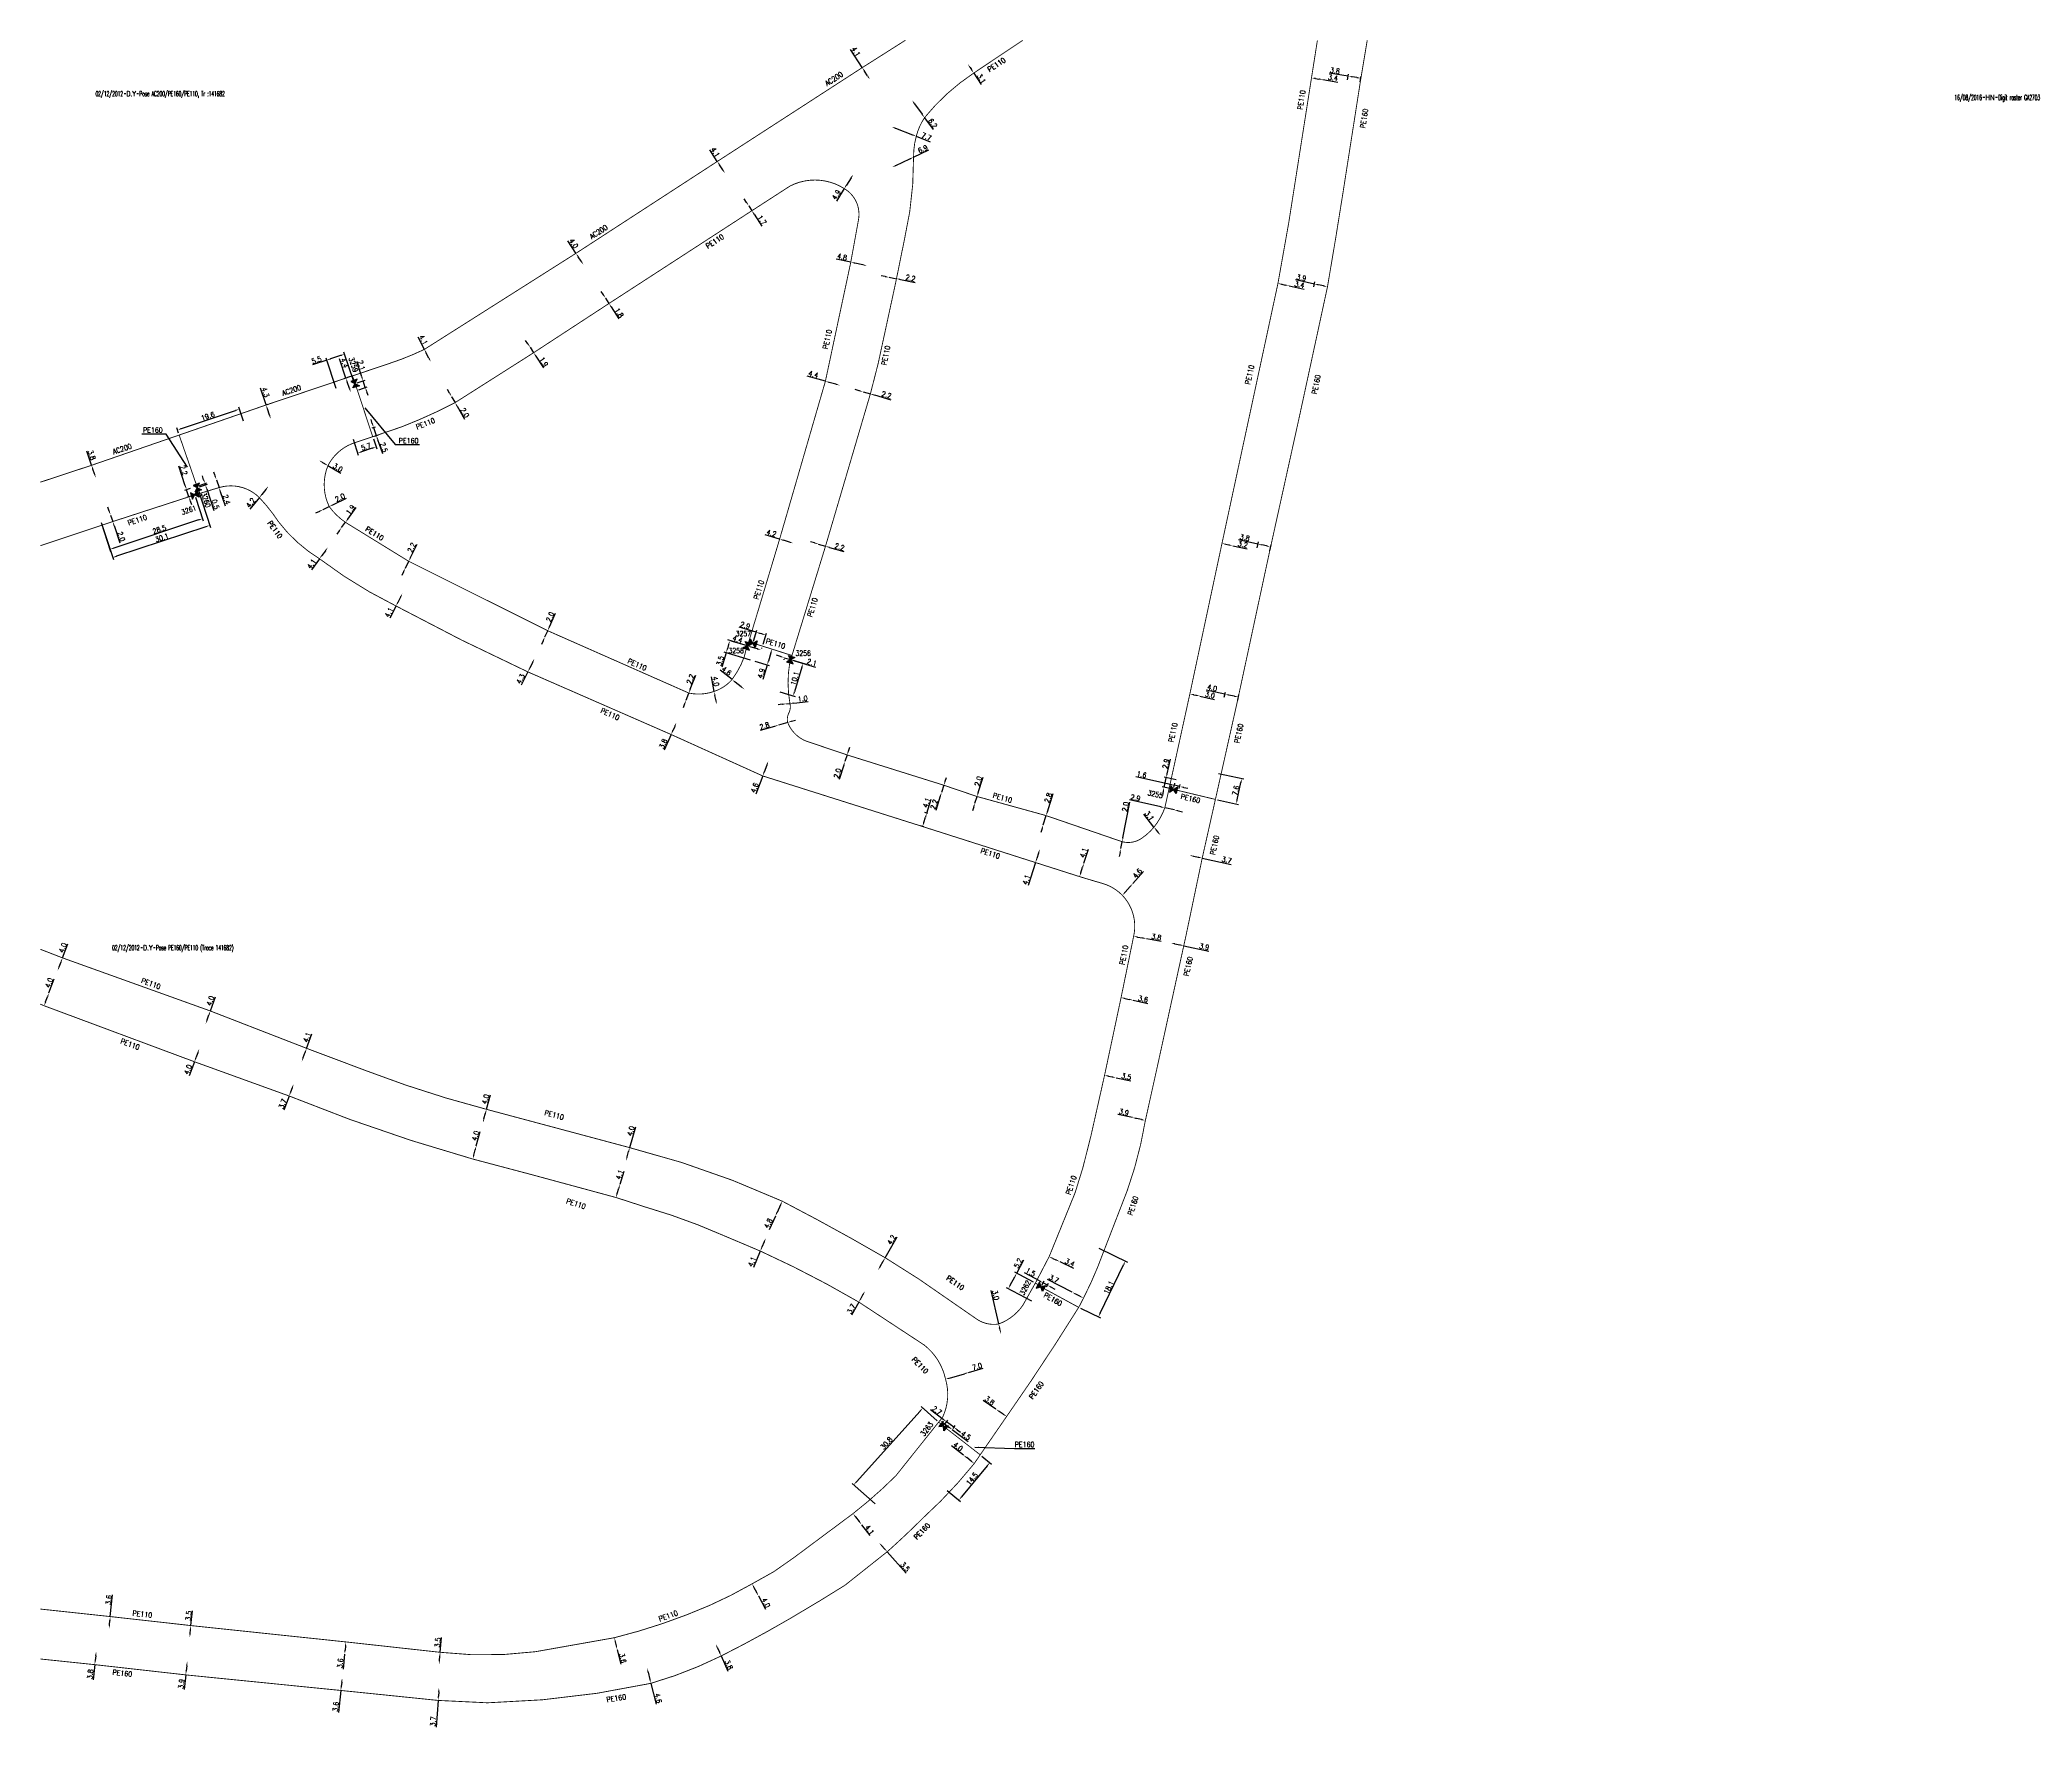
# Model space of a CAD drawing. Header units: millimetres. Extents: x 133000 to 134000, y 130000 to 131000.
# Drawn here: x 133000 to 133582, y 130507 to 131000 of the extents above; entities that cross this region are included whole.
import ezdxf
from ezdxf.enums import TextEntityAlignment as Align

# ---------------------------------------------------------------- set-up
doc = ezdxf.new("R2010")
doc.units = ezdxf.units.MM
doc.header["$PDMODE"] = 34
doc.layers.get('0').update_dxf_attribs({"linetype": 'CONTINUOUS'})
doc.layers.get('Defpoints').update_dxf_attribs({"linetype": 'CONTINUOUS'})
for name, color, linetype in [('G_120', 4, 'CONTINUOUS'), ('G_300', 7, 'CONTINUOUS'), ('G_910', 7, 'CONTINUOUS')]:
    doc.layers.add(name, color=color, linetype=linetype)
doc.styles.add('G_ROMANS', font='ROMANS.SHX', dxfattribs={"width": 0.75})
doc.styles.get("Standard").update_dxf_attribs({"font": 'romans.shx', "width": 0.85})
doc.linetypes.add('G_typB_AP', pattern='A,5,-0.3,["o",Standard,S=1.5,R=0,X=0,Y=-0.5],-1.65', length=6.95)
doc.linetypes.add('G_typB_PE', pattern='A,5,-0.3,["o",Standard,S=1.5,R=0,X=0,Y=-0.5],-1.65', length=6.95)
doc.dimstyles.get("Standard").update_dxf_attribs({"dimtxt": 1.5, "dimasz": 1.2, "dimexe": 0.625, "dimexo": 0.625, "dimgap": 0.25, "dimtad": 1, "dimdec": 1, "dimzin": 0, "dimdsep": 46, "dimtxsty": 'Standard', "dimcen": -0.5, "dimadec": 0, "dimazin": 0, "dimtfac": 1, "dimtdec": 1, "dimtmove": 0, "dimatfit": 3, "dimfxl": 0, "dimtolj": 1, "dimtzin": 0, "dimarcsym": 0})

# ---------------------------------------------------------------- blocks, each defined once
blk = doc.blocks.new('*D91')
at = {"layer": 'Defpoints', "color": 0, "linetype": 'Continuous', "transparency": 16777216}
for p in [(133002.53, 130721.6), (133002.53, 130721.6), (133001.13, 130717.86)]:
    blk.add_point(p, dxfattribs=at)
at = {"layer": 'G_120', "color": 0, "linetype": 'Continuous', "lineweight": -2, "transparency": 16777216}
for p, q in [((133002.53, 130721.6), (133004.07, 130725.69)), ((133001.55, 130718.98), (133002.11, 130720.48))]:
    blk.add_line(p, q, dxfattribs=at)
at = {"layer": 'G_120', "color": 0, "linetype": 'Continuous', "transparency": 16777216}
for points in [[(133001.93, 130720.55), (133002.3, 130720.41), (133002.53, 130721.6)], [(133001.36, 130719.05), (133001.74, 130718.91), (133001.13, 130717.86)]]:
    blk.add_solid(points, dxfattribs=at)
at = {"layer": 'G_120', "color": 0, "linetype": 'Continuous', "transparency": 16777216, "insert": (133002.58, 130724.56), "char_height": 1.5, "attachment_point": 5, "rotation": 69.4058}
blk.add_mtext('\\A1;4.0', dxfattribs=at)
blk = doc.blocks.new('*D92')
at = {"layer": 'Defpoints', "color": 0, "linetype": 'Continuous', "transparency": 16777216}
for p in [(133006.51, 130731.85), (133005.06, 130728.12), (133005.06, 130728.12)]:
    blk.add_point(p, dxfattribs=at)
at = {"layer": 'G_120', "color": 0, "linetype": 'Continuous', "lineweight": -2, "transparency": 16777216}
for p, q in [((133006.51, 130731.85), (133008.09, 130735.93)), ((133005.5, 130729.24), (133006.08, 130730.73))]:
    blk.add_line(p, q, dxfattribs=at)
at = {"layer": 'G_120', "color": 0, "linetype": 'Continuous', "transparency": 16777216}
for points in [[(133005.89, 130730.81), (133006.26, 130730.66), (133006.51, 130731.85)], [(133005.31, 130729.31), (133005.69, 130729.17), (133005.06, 130728.12)]]:
    blk.add_solid(points, dxfattribs=at)
at = {"layer": 'G_120', "color": 0, "linetype": 'Continuous', "transparency": 16777216, "insert": (133006.59, 130734.81), "char_height": 1.5, "attachment_point": 5, "rotation": 68.7851}
blk.add_mtext('\\A1;4.0', dxfattribs=at)
blk = doc.blocks.new('*D93')
at = {"layer": 'Defpoints', "color": 0, "linetype": 'Continuous', "transparency": 16777216}
for p in [(133020.46, 130539.37), (133020.08, 130535.79), (133020.08, 130535.79)]:
    blk.add_point(p, dxfattribs=at)
at = {"layer": 'G_120', "color": 0, "linetype": 'Continuous', "lineweight": -2, "transparency": 16777216}
for p, q in [((133020.46, 130539.37), (133021.14, 130545.7)), ((133020.21, 130536.99), (133020.33, 130538.18))]:
    blk.add_line(p, q, dxfattribs=at)
at = {"layer": 'G_120', "color": 0, "linetype": 'Continuous', "transparency": 16777216}
for points in [[(133020.14, 130538.2), (133020.53, 130538.16), (133020.46, 130539.37)], [(133020.01, 130537.01), (133020.41, 130536.97), (133020.08, 130535.79)]]:
    blk.add_solid(points, dxfattribs=at)
at = {"layer": 'G_120', "color": 0, "linetype": 'Continuous', "transparency": 16777216, "insert": (133019.98, 130544.23), "char_height": 1.5, "attachment_point": 5, "rotation": 83.86736}
blk.add_mtext('\\A1;3.6', dxfattribs=at)
blk = doc.blocks.new('*D94')
at = {"layer": 'Defpoints', "color": 0, "linetype": 'Continuous', "transparency": 16777216}
for p in [(133016.32, 130529.1), (133016.32, 130529.1), (133015.91, 130525.32)]:
    blk.add_point(p, dxfattribs=at)
at = {"layer": 'G_120', "color": 0, "linetype": 'Continuous', "lineweight": -2, "transparency": 16777216}
for p, q in [((133016.19, 130527.9), (133016.04, 130526.51)), ((133015.91, 130525.32), (133015.42, 130520.84))]:
    blk.add_line(p, q, dxfattribs=at)
at = {"layer": 'G_120', "color": 0, "linetype": 'Continuous', "transparency": 16777216}
for points in [[(133015.99, 130527.93), (133016.39, 130527.88), (133016.32, 130529.1)], [(133015.84, 130526.53), (133016.23, 130526.49), (133015.91, 130525.32)]]:
    blk.add_solid(points, dxfattribs=at)
at = {"layer": 'G_120', "color": 0, "linetype": 'Continuous', "transparency": 16777216, "insert": (133014.6, 130522.53), "char_height": 1.5, "attachment_point": 5, "rotation": 83.80813}
blk.add_mtext('\\A1;3.8', dxfattribs=at)
blk = doc.blocks.new('*D95')
at = {"layer": 'Defpoints', "color": 0, "linetype": 'Continuous', "transparency": 16777216}
for p in [(133042.49, 130522.33), (133042.91, 130526.21), (133042.91, 130526.21)]:
    blk.add_point(p, dxfattribs=at)
at = {"layer": 'G_120', "color": 0, "linetype": 'Continuous', "lineweight": -2, "transparency": 16777216}
for p, q in [((133042.49, 130522.33), (133042.03, 130518.05)), ((133042.78, 130525.02), (133042.62, 130523.53))]:
    blk.add_line(p, q, dxfattribs=at)
at = {"layer": 'G_120', "color": 0, "linetype": 'Continuous', "transparency": 16777216}
for points in [[(133042.42, 130523.55), (133042.82, 130523.51), (133042.49, 130522.33)], [(133042.59, 130525.04), (133042.98, 130525), (133042.91, 130526.21)]]:
    blk.add_solid(points, dxfattribs=at)
at = {"layer": 'G_120', "color": 0, "linetype": 'Continuous', "transparency": 16777216, "insert": (133041.2, 130519.7), "char_height": 1.5, "attachment_point": 5, "rotation": 83.80813}
blk.add_mtext('\\A1;3.9', dxfattribs=at)
blk = doc.blocks.new('*D96')
at = {"layer": 'Defpoints', "color": 0, "linetype": 'Continuous', "transparency": 16777216}
for p in [(133044.01, 130536.74), (133043.64, 130533.26), (133043.64, 130533.26)]:
    blk.add_point(p, dxfattribs=at)
at = {"layer": 'G_120', "color": 0, "linetype": 'Continuous', "lineweight": -2, "transparency": 16777216}
for p, q in [((133044.01, 130536.74), (133044.48, 130541.08)), ((133043.77, 130534.45), (133043.89, 130535.55))]:
    blk.add_line(p, q, dxfattribs=at)
at = {"layer": 'G_120', "color": 0, "linetype": 'Continuous', "transparency": 16777216}
for points in [[(133043.57, 130534.47), (133043.97, 130534.43), (133043.64, 130533.26)], [(133043.69, 130535.57), (133044.08, 130535.52), (133044.01, 130536.74)]]:
    blk.add_solid(points, dxfattribs=at)
at = {"layer": 'G_120', "color": 0, "linetype": 'Continuous', "transparency": 16777216, "insert": (133043.32, 130539.62), "char_height": 1.5, "attachment_point": 5, "rotation": 83.84534}
blk.add_mtext('\\A1;3.5', dxfattribs=at)
blk = doc.blocks.new('*D97')
at = {"layer": 'Defpoints', "color": 0, "linetype": 'Continuous', "transparency": 16777216}
for p in [(133087.8, 130517.78), (133088.18, 130521.36), (133088.18, 130521.36)]:
    blk.add_point(p, dxfattribs=at)
at = {"layer": 'G_120', "color": 0, "linetype": 'Continuous', "lineweight": -2, "transparency": 16777216}
for p, q in [((133087.8, 130517.78), (133087.12, 130511.35)), ((133088.06, 130520.17), (133087.93, 130518.98))]:
    blk.add_line(p, q, dxfattribs=at)
at = {"layer": 'G_120', "color": 0, "linetype": 'Continuous', "transparency": 16777216}
for points in [[(133087.73, 130519), (133088.13, 130518.95), (133087.8, 130517.78)], [(133087.86, 130520.19), (133088.25, 130520.15), (133088.18, 130521.36)]]:
    blk.add_solid(points, dxfattribs=at)
at = {"layer": 'G_120', "color": 0, "linetype": 'Continuous', "transparency": 16777216, "insert": (133086.3, 130513.03), "char_height": 1.5, "attachment_point": 5, "rotation": 83.97705}
blk.add_mtext('\\A1;3.6', dxfattribs=at)
blk = doc.blocks.new('*D98')
at = {"layer": 'Defpoints', "color": 0, "linetype": 'Continuous', "transparency": 16777216}
for p in [(133088.91, 130528.38), (133088.91, 130528.38), (133089.3, 130531.96)]:
    blk.add_point(p, dxfattribs=at)
at = {"layer": 'G_120', "color": 0, "linetype": 'Continuous', "lineweight": -2, "transparency": 16777216}
for p, q in [((133088.91, 130528.38), (133088.45, 130524.04)), ((133089.17, 130530.77), (133089.04, 130529.58))]:
    blk.add_line(p, q, dxfattribs=at)
at = {"layer": 'G_120', "color": 0, "linetype": 'Continuous', "transparency": 16777216}
for points in [[(133088.84, 130529.6), (133089.24, 130529.56), (133088.91, 130528.38)], [(133088.97, 130530.79), (133089.37, 130530.75), (133089.3, 130531.96)]]:
    blk.add_solid(points, dxfattribs=at)
at = {"layer": 'G_120', "color": 0, "linetype": 'Continuous', "transparency": 16777216, "insert": (133087.62, 130525.72), "char_height": 1.5, "attachment_point": 5, "rotation": 83.86942}
blk.add_mtext('\\A1;3.6', dxfattribs=at)
blk = doc.blocks.new('*D99')
at = {"layer": 'Defpoints', "color": 0, "linetype": 'Continuous', "transparency": 16777216}
for p in [(133116.81, 130528.93), (133116.5, 130525.44), (133116.5, 130525.44)]:
    blk.add_point(p, dxfattribs=at)
at = {"layer": 'G_120', "color": 0, "linetype": 'Continuous', "lineweight": -2, "transparency": 16777216}
for p, q in [((133116.6, 130526.64), (133116.7, 130527.74)), ((133116.81, 130528.93), (133117.2, 130533.28))]:
    blk.add_line(p, q, dxfattribs=at)
at = {"layer": 'G_120', "color": 0, "linetype": 'Continuous', "transparency": 16777216}
for points in [[(133116.5, 130527.75), (133116.9, 130527.72), (133116.81, 130528.93)], [(133116.4, 130526.66), (133116.8, 130526.62), (133116.5, 130525.44)]]:
    blk.add_solid(points, dxfattribs=at)
at = {"layer": 'G_120', "color": 0, "linetype": 'Continuous', "transparency": 16777216, "insert": (133116.07, 130531.79), "char_height": 1.5, "attachment_point": 5, "rotation": 84.8324}
blk.add_mtext('\\A1;3.5', dxfattribs=at)
blk = doc.blocks.new('*D100')
at = {"layer": 'Defpoints', "color": 0, "linetype": 'Continuous', "transparency": 16777216}
for p in [(133116.48, 130518.56), (133116.48, 130518.56), (133116.2, 130514.87)]:
    blk.add_point(p, dxfattribs=at)
at = {"layer": 'G_120', "color": 0, "linetype": 'Continuous', "lineweight": -2, "transparency": 16777216}
for p, q in [((133116.39, 130517.37), (133116.29, 130516.07)), ((133116.2, 130514.87), (133115.63, 130507.05))]:
    blk.add_line(p, q, dxfattribs=at)
at = {"layer": 'G_120', "color": 0, "linetype": 'Continuous', "transparency": 16777216}
for points in [[(133116.09, 130516.08), (133116.49, 130516.05), (133116.2, 130514.87)], [(133116.19, 130517.38), (133116.59, 130517.35), (133116.48, 130518.56)]]:
    blk.add_solid(points, dxfattribs=at)
at = {"layer": 'G_120', "color": 0, "linetype": 'Continuous', "transparency": 16777216, "insert": (133114.75, 130508.71), "char_height": 1.5, "attachment_point": 5, "rotation": 85.78676}
blk.add_mtext('\\A1;3.7', dxfattribs=at)
blk = doc.blocks.new('*D101')
at = {"layer": 'Defpoints', "color": 0, "linetype": 'Continuous', "transparency": 16777216}
for p in [(133167.71, 130533.19), (133168.55, 130529.69), (133168.55, 130529.69)]:
    blk.add_point(p, dxfattribs=at)
at = {"layer": 'G_120', "color": 0, "linetype": 'Continuous', "lineweight": -2, "transparency": 16777216}
for p, q in [((133167.99, 130532.03), (133168.27, 130530.86)), ((133168.55, 130529.69), (133169.57, 130525.44))]:
    blk.add_line(p, q, dxfattribs=at)
at = {"layer": 'G_120', "color": 0, "linetype": 'Continuous', "transparency": 16777216}
for points in [[(133168.18, 130532.07), (133167.8, 130531.98), (133167.71, 130533.19)], [(133168.46, 130530.91), (133168.08, 130530.81), (133168.55, 130529.69)]]:
    blk.add_solid(points, dxfattribs=at)
at = {"layer": 'G_120', "color": 0, "linetype": 'Continuous', "transparency": 16777216, "insert": (133170.17, 130527.22), "char_height": 1.5, "attachment_point": 5, "rotation": 283.52788}
blk.add_mtext('\\A1;3.6', dxfattribs=at)
blk = doc.blocks.new('*D102')
at = {"layer": 'Defpoints', "color": 0, "linetype": 'Continuous', "transparency": 16777216}
for p in [(133177.25, 130524.31), (133177.25, 130524.31), (133178.39, 130519.86)]:
    blk.add_point(p, dxfattribs=at)
at = {"layer": 'G_120', "color": 0, "linetype": 'Continuous', "lineweight": -2, "transparency": 16777216}
for p, q in [((133177.55, 130523.15), (133178.09, 130521.02)), ((133178.39, 130519.86), (133179.96, 130513.74))]:
    blk.add_line(p, q, dxfattribs=at)
at = {"layer": 'G_120', "color": 0, "linetype": 'Continuous', "transparency": 16777216}
for points in [[(133177.74, 130523.2), (133177.35, 130523.1), (133177.25, 130524.31)], [(133178.29, 130521.07), (133177.9, 130520.97), (133178.39, 130519.86)]]:
    blk.add_solid(points, dxfattribs=at)
at = {"layer": 'G_120', "color": 0, "linetype": 'Continuous', "transparency": 16777216, "insert": (133180.53, 130515.52), "char_height": 1.5, "attachment_point": 5, "rotation": 284.34845}
blk.add_mtext('\\A1;4.6', dxfattribs=at)
blk = doc.blocks.new('*D103')
at = {"layer": 'Defpoints', "color": 0, "linetype": 'Continuous', "transparency": 16777216}
for p in [(133049.68, 130716.34), (133048.32, 130712.58), (133048.32, 130712.58)]:
    blk.add_point(p, dxfattribs=at)
at = {"layer": 'G_120', "color": 0, "linetype": 'Continuous', "lineweight": -2, "transparency": 16777216}
for p, q in [((133049.68, 130716.34), (133051.15, 130720.45)), ((133048.73, 130713.71), (133049.27, 130715.21))]:
    blk.add_line(p, q, dxfattribs=at)
at = {"layer": 'G_120', "color": 0, "linetype": 'Continuous', "transparency": 16777216}
for points in [[(133049.08, 130715.28), (133049.46, 130715.14), (133049.68, 130716.34)], [(133048.54, 130713.77), (133048.92, 130713.64), (133048.32, 130712.58)]]:
    blk.add_solid(points, dxfattribs=at)
at = {"layer": 'G_120', "color": 0, "linetype": 'Continuous', "transparency": 16777216, "insert": (133049.68, 130719.3), "char_height": 1.5, "attachment_point": 5, "rotation": 70.24122}
blk.add_mtext('\\A1;4.0', dxfattribs=at)
blk = doc.blocks.new('*D104')
at = {"layer": 'Defpoints', "color": 0, "linetype": 'Continuous', "transparency": 16777216}
for p in [(133046.44, 130705.25), (133046.44, 130705.25), (133045.04, 130701.5)]:
    blk.add_point(p, dxfattribs=at)
at = {"layer": 'G_120', "color": 0, "linetype": 'Continuous', "lineweight": -2, "transparency": 16777216}
for p, q in [((133046.02, 130704.12), (133045.46, 130702.62)), ((133045.04, 130701.5), (133043.51, 130697.4))]:
    blk.add_line(p, q, dxfattribs=at)
at = {"layer": 'G_120', "color": 0, "linetype": 'Continuous', "transparency": 16777216}
for points in [[(133045.27, 130702.69), (133045.65, 130702.55), (133045.04, 130701.5)], [(133045.83, 130704.19), (133046.21, 130704.05), (133046.44, 130705.25)]]:
    blk.add_solid(points, dxfattribs=at)
at = {"layer": 'G_120', "color": 0, "linetype": 'Continuous', "transparency": 16777216, "insert": (133043.13, 130699.24), "char_height": 1.5, "attachment_point": 5, "rotation": 69.52655}
blk.add_mtext('\\A1;4.0', dxfattribs=at)
blk = doc.blocks.new('*D105')
at = {"layer": 'Defpoints', "color": 0, "linetype": 'Continuous', "transparency": 16777216}
for p in [(133077.81, 130705.42), (133076.39, 130701.57), (133076.39, 130701.57)]:
    blk.add_point(p, dxfattribs=at)
at = {"layer": 'G_120', "color": 0, "linetype": 'Continuous', "lineweight": -2, "transparency": 16777216}
for p, q in [((133077.81, 130705.42), (133079.36, 130709.61)), ((133076.8, 130702.7), (133077.39, 130704.29))]:
    blk.add_line(p, q, dxfattribs=at)
at = {"layer": 'G_120', "color": 0, "linetype": 'Continuous', "transparency": 16777216}
for points in [[(133076.61, 130702.77), (133076.99, 130702.63), (133076.39, 130701.57)], [(133077.2, 130704.36), (133077.58, 130704.23), (133077.81, 130705.42)]]:
    blk.add_solid(points, dxfattribs=at)
at = {"layer": 'G_120', "color": 0, "linetype": 'Continuous', "transparency": 16777216, "insert": (133077.93, 130708.64), "char_height": 1.5, "attachment_point": 5, "rotation": 69.68792}
blk.add_mtext('\\A1;4.1', dxfattribs=at)
blk = doc.blocks.new('*D106')
at = {"layer": 'Defpoints', "color": 0, "linetype": 'Continuous', "transparency": 16777216}
for p in [(133072.71, 130691.49), (133074, 130694.96), (133074, 130694.96)]:
    blk.add_point(p, dxfattribs=at)
at = {"layer": 'G_120', "color": 0, "linetype": 'Continuous', "lineweight": -2, "transparency": 16777216}
for p, q in [((133072.71, 130691.49), (133071.18, 130687.4)), ((133073.58, 130693.83), (133073.13, 130692.61))]:
    blk.add_line(p, q, dxfattribs=at)
at = {"layer": 'G_120', "color": 0, "linetype": 'Continuous', "transparency": 16777216}
for points in [[(133072.94, 130692.68), (133073.32, 130692.54), (133072.71, 130691.49)], [(133073.4, 130693.9), (133073.77, 130693.76), (133074, 130694.96)]]:
    blk.add_solid(points, dxfattribs=at)
at = {"layer": 'G_120', "color": 0, "linetype": 'Continuous', "transparency": 16777216, "insert": (133070.8, 130689.23), "char_height": 1.5, "attachment_point": 5, "rotation": 69.52655}
blk.add_mtext('\\A1;3.7', dxfattribs=at)
blk = doc.blocks.new('*D107')
at = {"layer": 'Defpoints', "color": 0, "linetype": 'Continuous', "transparency": 16777216}
for p in [(133130.35, 130687.6), (133129.31, 130683.74), (133129.31, 130683.74)]:
    blk.add_point(p, dxfattribs=at)
at = {"layer": 'G_120', "color": 0, "linetype": 'Continuous', "lineweight": -2, "transparency": 16777216}
for p, q in [((133130.35, 130687.6), (133131.48, 130691.82)), ((133129.62, 130684.9), (133130.03, 130686.44))]:
    blk.add_line(p, q, dxfattribs=at)
at = {"layer": 'G_120', "color": 0, "linetype": 'Continuous', "transparency": 16777216}
for points in [[(133129.43, 130684.95), (133129.81, 130684.84), (133129.31, 130683.74)], [(133129.84, 130686.49), (133130.23, 130686.39), (133130.35, 130687.6)]]:
    blk.add_solid(points, dxfattribs=at)
at = {"layer": 'G_120', "color": 0, "linetype": 'Continuous', "transparency": 16777216, "insert": (133130.1, 130690.55), "char_height": 1.5, "attachment_point": 5, "rotation": 74.97734}
blk.add_mtext('\\A1;4.0', dxfattribs=at)
blk = doc.blocks.new('*D108')
at = {"layer": 'Defpoints', "color": 0, "linetype": 'Continuous', "transparency": 16777216}
for p in [(133127.38, 130676.93), (133127.38, 130676.93), (133126.35, 130673.07)]:
    blk.add_point(p, dxfattribs=at)
at = {"layer": 'G_120', "color": 0, "linetype": 'Continuous', "lineweight": -2, "transparency": 16777216}
for p, q in [((133127.38, 130676.93), (133128.5, 130681.16)), ((133126.66, 130674.23), (133127.07, 130675.77))]:
    blk.add_line(p, q, dxfattribs=at)
at = {"layer": 'G_120', "color": 0, "linetype": 'Continuous', "transparency": 16777216}
for points in [[(133126.47, 130674.28), (133126.86, 130674.18), (133126.35, 130673.07)], [(133126.88, 130675.83), (133127.27, 130675.72), (133127.38, 130676.93)]]:
    blk.add_solid(points, dxfattribs=at)
at = {"layer": 'G_120', "color": 0, "linetype": 'Continuous', "transparency": 16777216, "insert": (133127.13, 130679.88), "char_height": 1.5, "attachment_point": 5, "rotation": 75.16639}
blk.add_mtext('\\A1;4.0', dxfattribs=at)
blk = doc.blocks.new('*D109')
at = {"layer": 'Defpoints', "color": 0, "linetype": 'Continuous', "transparency": 16777216}
for p in [(133172.19, 130676.4), (133171.09, 130672.56), (133171.09, 130672.56)]:
    blk.add_point(p, dxfattribs=at)
at = {"layer": 'G_120', "color": 0, "linetype": 'Continuous', "lineweight": -2, "transparency": 16777216}
for p, q in [((133172.19, 130676.4), (133173.94, 130682.52)), ((133171.42, 130673.71), (133171.86, 130675.25))]:
    blk.add_line(p, q, dxfattribs=at)
at = {"layer": 'G_120', "color": 0, "linetype": 'Continuous', "transparency": 16777216}
for points in [[(133171.23, 130673.76), (133171.62, 130673.65), (133171.09, 130672.56)], [(133171.67, 130675.3), (133172.06, 130675.19), (133172.19, 130676.4)]]:
    blk.add_solid(points, dxfattribs=at)
at = {"layer": 'G_120', "color": 0, "linetype": 'Continuous', "transparency": 16777216, "insert": (133172.54, 130681.27), "char_height": 1.5, "attachment_point": 5, "rotation": 74.07538}
blk.add_mtext('\\A1;4.0', dxfattribs=at)
blk = doc.blocks.new('*D110')
at = {"layer": 'Defpoints', "color": 0, "linetype": 'Continuous', "transparency": 16777216}
for p in [(133168.15, 130661.84), (133169.39, 130665.75), (133169.39, 130665.75)]:
    blk.add_point(p, dxfattribs=at)
at = {"layer": 'G_120', "color": 0, "linetype": 'Continuous', "lineweight": -2, "transparency": 16777216}
for p, q in [((133169.39, 130665.75), (133170.6, 130669.57)), ((133168.51, 130662.98), (133169.03, 130664.6))]:
    blk.add_line(p, q, dxfattribs=at)
at = {"layer": 'G_120', "color": 0, "linetype": 'Continuous', "transparency": 16777216}
for points in [[(133168.32, 130663.04), (133168.7, 130662.92), (133168.15, 130661.84)], [(133168.84, 130664.67), (133169.22, 130664.54), (133169.39, 130665.75)]]:
    blk.add_solid(points, dxfattribs=at)
at = {"layer": 'G_120', "color": 0, "linetype": 'Continuous', "transparency": 16777216, "insert": (133169.22, 130668.53), "char_height": 1.5, "attachment_point": 5, "rotation": 72.43476}
blk.add_mtext('\\A1;4.1', dxfattribs=at)
blk = doc.blocks.new('*D111')
at = {"layer": 'Defpoints', "color": 0, "linetype": 'Continuous', "transparency": 16777216}
for p in [(133214.74, 130656.4), (133214.74, 130656.4), (133216.75, 130660.76)]:
    blk.add_point(p, dxfattribs=at)
at = {"layer": 'G_120', "color": 0, "linetype": 'Continuous', "lineweight": -2, "transparency": 16777216}
for p, q in [((133214.74, 130656.4), (133212.91, 130652.43)), ((133216.25, 130659.67), (133215.24, 130657.49))]:
    blk.add_line(p, q, dxfattribs=at)
at = {"layer": 'G_120', "color": 0, "linetype": 'Continuous', "transparency": 16777216}
for points in [[(133215.06, 130657.57), (133215.42, 130657.4), (133214.74, 130656.4)], [(133216.07, 130659.75), (133216.43, 130659.58), (133216.75, 130660.76)]]:
    blk.add_solid(points, dxfattribs=at)
at = {"layer": 'G_120', "color": 0, "linetype": 'Continuous', "transparency": 16777216, "insert": (133212.67, 130654.28), "char_height": 1.5, "attachment_point": 5, "rotation": 65.27716}
blk.add_mtext('\\A1;4.8', dxfattribs=at)
blk = doc.blocks.new('*D112')
at = {"layer": 'Defpoints', "color": 0, "linetype": 'Continuous', "transparency": 16777216}
for p in [(133211.93, 130649.95), (133211.93, 130649.95), (133210.34, 130646.18)]:
    blk.add_point(p, dxfattribs=at)
at = {"layer": 'G_120', "color": 0, "linetype": 'Continuous', "lineweight": -2, "transparency": 16777216}
for p, q in [((133210.34, 130646.18), (133208.32, 130641.37)), ((133211.47, 130648.85), (133210.81, 130647.28))]:
    blk.add_line(p, q, dxfattribs=at)
at = {"layer": 'G_120', "color": 0, "linetype": 'Continuous', "transparency": 16777216}
for points in [[(133211.28, 130648.93), (133211.65, 130648.77), (133211.93, 130649.95)], [(133210.62, 130647.36), (133210.99, 130647.2), (133210.34, 130646.18)]]:
    blk.add_solid(points, dxfattribs=at)
at = {"layer": 'G_120', "color": 0, "linetype": 'Continuous', "transparency": 16777216, "insert": (133207.94, 130643.05), "char_height": 1.5, "attachment_point": 5, "rotation": 67.1544}
blk.add_mtext('\\A1;4.1', dxfattribs=at)
blk = doc.blocks.new('*D113')
at = {"layer": 'Defpoints', "color": 0, "linetype": 'Continuous', "transparency": 16777216}
for p in [(133246.82, 130644.23), (133244.73, 130640.58), (133244.73, 130640.58)]:
    blk.add_point(p, dxfattribs=at)
at = {"layer": 'G_120', "color": 0, "linetype": 'Continuous', "lineweight": -2, "transparency": 16777216}
for p, q in [((133246.82, 130644.23), (133250.32, 130650.37)), ((133245.33, 130641.62), (133246.22, 130643.19))]:
    blk.add_line(p, q, dxfattribs=at)
at = {"layer": 'G_120', "color": 0, "linetype": 'Continuous', "transparency": 16777216}
for points in [[(133246.05, 130643.29), (133246.4, 130643.09), (133246.82, 130644.23)], [(133245.16, 130641.72), (133245.5, 130641.52), (133244.73, 130640.58)]]:
    blk.add_solid(points, dxfattribs=at)
at = {"layer": 'G_120', "color": 0, "linetype": 'Continuous', "transparency": 16777216, "insert": (133248.67, 130649.49), "char_height": 1.5, "attachment_point": 5, "rotation": 60.29116}
blk.add_mtext('\\A1;4.2', dxfattribs=at)
blk = doc.blocks.new('*D114')
at = {"layer": 'Defpoints', "color": 0, "linetype": 'Continuous', "transparency": 16777216}
for p in [(133240.92, 130634.5), (133240.92, 130634.5), (133239.14, 130631.26)]:
    blk.add_point(p, dxfattribs=at)
at = {"layer": 'G_120', "color": 0, "linetype": 'Continuous', "lineweight": -2, "transparency": 16777216}
for p, q in [((133240.34, 130633.45), (133239.72, 130632.31)), ((133239.14, 130631.26), (133237.02, 130627.43))]:
    blk.add_line(p, q, dxfattribs=at)
at = {"layer": 'G_120', "color": 0, "linetype": 'Continuous', "transparency": 16777216}
for points in [[(133240.17, 130633.54), (133240.52, 130633.35), (133240.92, 130634.5)], [(133239.54, 130632.4), (133239.89, 130632.21), (133239.14, 130631.26)]]:
    blk.add_solid(points, dxfattribs=at)
at = {"layer": 'G_120', "color": 0, "linetype": 'Continuous', "transparency": 16777216, "insert": (133236.91, 130629.3), "char_height": 1.5, "attachment_point": 5, "rotation": 61.1047}
blk.add_mtext('\\A1;3.7', dxfattribs=at)
blk = doc.blocks.new('*D115')
at = {"layer": 'Defpoints', "color": 0, "linetype": 'Continuous', "transparency": 16777216}
for p in [(133271.18, 130610.69), (133271.18, 130610.69), (133264.46, 130608.72)]:
    blk.add_point(p, dxfattribs=at)
at = {"layer": 'G_120', "color": 0, "linetype": 'Continuous', "lineweight": -2, "transparency": 16777216}
for p, q in [((133265.61, 130609.06), (133270.03, 130610.35)), ((133271.18, 130610.69), (133275.48, 130611.95))]:
    blk.add_line(p, q, dxfattribs=at)
at = {"layer": 'G_120', "color": 0, "linetype": 'Continuous', "transparency": 16777216}
for points in [[(133265.56, 130609.25), (133265.67, 130608.87), (133264.46, 130608.72)], [(133269.97, 130610.55), (133270.08, 130610.16), (133271.18, 130610.69)]]:
    blk.add_solid(points, dxfattribs=at)
at = {"layer": 'G_120', "color": 0, "linetype": 'Continuous', "transparency": 16777216, "insert": (133273.68, 130612.47), "char_height": 1.5, "attachment_point": 5, "rotation": 16.33087}
blk.add_mtext('\\A1;7.0', dxfattribs=at)
blk = doc.blocks.new('*D116')
at = {"layer": 'Defpoints', "color": 0, "linetype": 'Continuous', "transparency": 16777216}
for p in [(133279.99, 130624.88), (133280.65, 130621.95), (133280.65, 130621.95)]:
    blk.add_point(p, dxfattribs=at)
at = {"layer": 'G_120', "color": 0, "linetype": 'Continuous', "lineweight": -2, "transparency": 16777216}
for p, q in [((133279.99, 130624.88), (133277.81, 130634.61)), ((133280.38, 130623.12), (133280.25, 130623.71))]:
    blk.add_line(p, q, dxfattribs=at)
at = {"layer": 'G_120', "color": 0, "linetype": 'Continuous', "transparency": 16777216}
for points in [[(133280.45, 130623.75), (133280.06, 130623.67), (133279.99, 130624.88)], [(133280.58, 130623.17), (133280.19, 130623.08), (133280.65, 130621.95)]]:
    blk.add_solid(points, dxfattribs=at)
at = {"layer": 'G_120', "color": 0, "linetype": 'Continuous', "transparency": 16777216, "insert": (133279.13, 130633.28), "char_height": 1.5, "attachment_point": 5, "rotation": 282.65479}
blk.add_mtext('\\A1;3.0', dxfattribs=at)
blk = doc.blocks.new('*D117')
at = {"layer": 'Defpoints', "color": 0, "linetype": 'Continuous', "transparency": 16777216}
for p in [(133282.79, 130635.16), (133290.69, 130636.81), (133290.17, 130631.19)]:
    blk.add_point(p, dxfattribs=at)
at = {"layer": 'G_120', "color": 0, "linetype": 'Continuous', "lineweight": -2, "transparency": 16777216}
for p, q in [((133283.36, 130636.21), (133284.68, 130638.68)), ((133290.14, 130637.11), (133284.7, 130640.03)), ((133285.25, 130639.74), (133287.32, 130643.59)), ((133289.62, 130631.49), (133282.24, 130635.45))]:
    blk.add_line(p, q, dxfattribs=at)
at = {"layer": 'G_120', "color": 0, "linetype": 'Continuous', "transparency": 16777216}
for points in [[(133284.5, 130638.77), (133284.86, 130638.58), (133285.25, 130639.74)], [(133283.18, 130636.31), (133283.53, 130636.12), (133282.79, 130635.16)]]:
    blk.add_solid(points, dxfattribs=at)
at = {"layer": 'G_120', "color": 0, "linetype": 'Continuous', "transparency": 16777216, "insert": (133285.68, 130642.66), "char_height": 1.5, "attachment_point": 5, "rotation": 61.76461}
blk.add_mtext('\\A1;5.2', dxfattribs=at)
blk = doc.blocks.new('*D118')
at = {"layer": 'Defpoints', "color": 0, "linetype": 'Continuous', "transparency": 16777216}
for p in [(133292.33, 130635.71), (133293.69, 130635.2), (133294.23, 130636.21)]:
    blk.add_point(p, dxfattribs=at)
at = {"layer": 'G_300', "color": 0, "linetype": 'Continuous', "lineweight": -2, "transparency": 16777216}
for p, q in [((133291.9, 130637.46), (133287.5, 130639.82)), ((133292.62, 130636.26), (133293.26, 130637.44)), ((133294.23, 130636.21), (133292.96, 130636.89)), ((133293.99, 130635.75), (133294.53, 130636.76)), ((133295.29, 130635.64), (133296.34, 130635.07))]:
    blk.add_line(p, q, dxfattribs=at)
at = {"layer": 'G_300', "color": 0, "linetype": 'Continuous', "transparency": 16777216}
for points in [[(133292, 130637.64), (133291.81, 130637.28), (133292.96, 130636.89)], [(133295.38, 130635.82), (133295.19, 130635.47), (133294.23, 130636.21)]]:
    blk.add_solid(points, dxfattribs=at)
at = {"layer": 'G_300', "color": 0, "linetype": 'Continuous', "transparency": 16777216, "insert": (133289.29, 130640), "char_height": 1.5, "attachment_point": 5, "rotation": 331.76461}
blk.add_mtext('\\A1;1.5', dxfattribs=at)
blk = doc.blocks.new('*D119')
at = {"layer": 'Defpoints', "color": 0, "linetype": 'Continuous', "transparency": 16777216}
for p in [(133294.72, 130644.54), (133297.8, 130643.1), (133297.8, 130643.1)]:
    blk.add_point(p, dxfattribs=at)
at = {"layer": 'G_120', "color": 0, "linetype": 'Continuous', "lineweight": -2, "transparency": 16777216}
for p, q in [((133295.81, 130644.03), (133296.71, 130643.61)), ((133297.8, 130643.1), (133301.81, 130641.22))]:
    blk.add_line(p, q, dxfattribs=at)
at = {"layer": 'G_120', "color": 0, "linetype": 'Continuous', "transparency": 16777216}
for points in [[(133295.89, 130644.21), (133295.72, 130643.85), (133294.72, 130644.54)], [(133296.8, 130643.79), (133296.63, 130643.43), (133297.8, 130643.1)]]:
    blk.add_solid(points, dxfattribs=at)
at = {"layer": 'G_120', "color": 0, "linetype": 'Continuous', "transparency": 16777216, "insert": (133300.77, 130642.81), "char_height": 1.5, "attachment_point": 5, "rotation": 334.85363}
blk.add_mtext('\\A1;3.4', dxfattribs=at)
blk = doc.blocks.new('*D120')
at = {"layer": 'Defpoints', "color": 0, "linetype": 'Continuous', "transparency": 16777216}
for p in [(133310.91, 130697.55), (133314.33, 130696.81), (133314.33, 130696.81)]:
    blk.add_point(p, dxfattribs=at)
at = {"layer": 'G_120', "color": 0, "linetype": 'Continuous', "lineweight": -2, "transparency": 16777216}
for p, q in [((133312.08, 130697.29), (133313.16, 130697.06)), ((133314.33, 130696.81), (133318.6, 130695.88))]:
    blk.add_line(p, q, dxfattribs=at)
at = {"layer": 'G_120', "color": 0, "linetype": 'Continuous', "transparency": 16777216}
for points in [[(133312.13, 130697.49), (133312.04, 130697.1), (133310.91, 130697.55)], [(133313.2, 130697.25), (133313.12, 130696.86), (133314.33, 130696.81)]]:
    blk.add_solid(points, dxfattribs=at)
at = {"layer": 'G_120', "color": 0, "linetype": 'Continuous', "transparency": 16777216, "insert": (133317.27, 130697.19), "char_height": 1.5, "attachment_point": 5, "rotation": 347.77084}
blk.add_mtext('\\A1;3.5', dxfattribs=at)
blk = doc.blocks.new('*D121')
at = {"layer": 'Defpoints', "color": 0, "linetype": 'Continuous', "transparency": 16777216}
for p in [(133315.73, 130720.23), (133319.24, 130719.47), (133319.24, 130719.47)]:
    blk.add_point(p, dxfattribs=at)
at = {"layer": 'G_120', "color": 0, "linetype": 'Continuous', "lineweight": -2, "transparency": 16777216}
for p, q in [((133316.9, 130719.98), (133318.07, 130719.72)), ((133319.24, 130719.47), (133323.52, 130718.54))]:
    blk.add_line(p, q, dxfattribs=at)
at = {"layer": 'G_120', "color": 0, "linetype": 'Continuous', "transparency": 16777216}
for points in [[(133316.94, 130720.17), (133316.86, 130719.78), (133315.73, 130720.23)], [(133318.11, 130719.92), (133318.03, 130719.53), (133319.24, 130719.47)]]:
    blk.add_solid(points, dxfattribs=at)
at = {"layer": 'G_120', "color": 0, "linetype": 'Continuous', "transparency": 16777216, "insert": (133322.18, 130719.85), "char_height": 1.5, "attachment_point": 5, "rotation": 347.77084}
blk.add_mtext('\\A1;3.6', dxfattribs=at)
blk = doc.blocks.new('*D122')
at = {"layer": 'Defpoints', "color": 0, "linetype": 'Continuous', "transparency": 16777216}
for p in [(133319.4, 130738.15), (133323.14, 130737.48), (133323.14, 130737.48)]:
    blk.add_point(p, dxfattribs=at)
at = {"layer": 'G_120', "color": 0, "linetype": 'Continuous', "lineweight": -2, "transparency": 16777216}
for p, q in [((133320.58, 130737.94), (133321.95, 130737.69)), ((133323.14, 130737.48), (133327.44, 130736.71))]:
    blk.add_line(p, q, dxfattribs=at)
at = {"layer": 'G_120', "color": 0, "linetype": 'Continuous', "transparency": 16777216}
for points in [[(133320.61, 130738.13), (133320.54, 130737.74), (133319.4, 130738.15)], [(133321.99, 130737.89), (133321.92, 130737.49), (133323.14, 130737.48)]]:
    blk.add_solid(points, dxfattribs=at)
at = {"layer": 'G_120', "color": 0, "linetype": 'Continuous', "transparency": 16777216, "insert": (133326.05, 130737.97), "char_height": 1.5, "attachment_point": 5, "rotation": 349.83199}
blk.add_mtext('\\A1;3.8', dxfattribs=at)
blk = doc.blocks.new('*D123')
at = {"layer": 'Defpoints', "color": 0, "linetype": 'Continuous', "transparency": 16777216}
for p in [(133316.11, 130750.13), (133319.16, 130753.57), (133319.16, 130753.57)]:
    blk.add_point(p, dxfattribs=at)
at = {"layer": 'G_120', "color": 0, "linetype": 'Continuous', "lineweight": -2, "transparency": 16777216}
for p, q in [((133319.16, 130753.57), (133322.29, 130757.1)), ((133316.91, 130751.02), (133318.37, 130752.67))]:
    blk.add_line(p, q, dxfattribs=at)
at = {"layer": 'G_120', "color": 0, "linetype": 'Continuous', "transparency": 16777216}
for points in [[(133316.76, 130751.16), (133317.06, 130750.89), (133316.11, 130750.13)], [(133318.22, 130752.8), (133318.52, 130752.54), (133319.16, 130753.57)]]:
    blk.add_solid(points, dxfattribs=at)
at = {"layer": 'G_120', "color": 0, "linetype": 'Continuous', "transparency": 16777216, "insert": (133320.49, 130756.58), "char_height": 1.5, "attachment_point": 5, "rotation": 48.47469}
blk.add_mtext('\\A1;4.6', dxfattribs=at)
blk = doc.blocks.new('*D124')
at = {"layer": 'Defpoints', "color": 0, "linetype": 'Continuous', "transparency": 16777216}
for p in [(133303.61, 130755.6), (133304.87, 130759.5), (133304.87, 130759.5)]:
    blk.add_point(p, dxfattribs=at)
at = {"layer": 'G_120', "color": 0, "linetype": 'Continuous', "lineweight": -2, "transparency": 16777216}
for p, q in [((133304.87, 130759.5), (133306.18, 130763.59)), ((133303.98, 130756.74), (133304.5, 130758.36))]:
    blk.add_line(p, q, dxfattribs=at)
at = {"layer": 'G_120', "color": 0, "linetype": 'Continuous', "transparency": 16777216}
for points in [[(133303.79, 130756.8), (133304.17, 130756.68), (133303.61, 130755.6)], [(133304.31, 130758.42), (133304.69, 130758.3), (133304.87, 130759.5)]]:
    blk.add_solid(points, dxfattribs=at)
at = {"layer": 'G_120', "color": 0, "linetype": 'Continuous', "transparency": 16777216, "insert": (133304.8, 130762.55), "char_height": 1.5, "attachment_point": 5, "rotation": 72.20789}
blk.add_mtext('\\A1;4.1', dxfattribs=at)
blk = doc.blocks.new('*D125')
at = {"layer": 'Defpoints', "color": 0, "linetype": 'Continuous', "transparency": 16777216}
for p in [(133330.24, 130736.25), (133330.24, 130736.25), (133334.05, 130735.42)]:
    blk.add_point(p, dxfattribs=at)
at = {"layer": 'G_120', "color": 0, "linetype": 'Continuous', "lineweight": -2, "transparency": 16777216}
for p, q in [((133331.42, 130736), (133332.88, 130735.67)), ((133334.05, 130735.42), (133341.34, 130733.82))]:
    blk.add_line(p, q, dxfattribs=at)
at = {"layer": 'G_120', "color": 0, "linetype": 'Continuous', "transparency": 16777216}
for points in [[(133331.46, 130736.19), (133331.37, 130735.8), (133330.24, 130736.25)], [(133332.92, 130735.87), (133332.84, 130735.48), (133334.05, 130735.42)]]:
    blk.add_solid(points, dxfattribs=at)
at = {"layer": 'G_120', "color": 0, "linetype": 'Continuous', "transparency": 16777216, "insert": (133340.03, 130735.13), "char_height": 1.5, "attachment_point": 5, "rotation": 347.65715}
blk.add_mtext('\\A1;3.9', dxfattribs=at)
blk = doc.blocks.new('*D2')
at = {"layer": 'Defpoints', "color": 0, "linetype": 'Continuous', "transparency": 16777216}
for p in [(133319.03, 130685.19), (133319.03, 130685.19), (133322.83, 130684.34)]:
    blk.add_point(p, dxfattribs=at)
at = {"layer": 'G_120', "color": 0, "linetype": 'Continuous', "lineweight": -2, "transparency": 16777216}
for p, q in [((133319.03, 130685.19), (133314.82, 130686.12)), ((133321.66, 130684.6), (133320.2, 130684.93))]:
    blk.add_line(p, q, dxfattribs=at)
at = {"layer": 'G_120', "color": 0, "linetype": 'Continuous', "transparency": 16777216}
for points in [[(133320.24, 130685.12), (133320.15, 130684.73), (133319.03, 130685.19)], [(133321.71, 130684.8), (133321.62, 130684.41), (133322.83, 130684.34)]]:
    blk.add_solid(points, dxfattribs=at)
at = {"layer": 'G_120', "color": 0, "linetype": 'Continuous', "transparency": 16777216, "insert": (133316.55, 130686.76), "char_height": 1.5, "attachment_point": 5, "rotation": 347.50328}
blk.add_mtext('\\A1;3.9', dxfattribs=at)
blk = doc.blocks.new('*D3')
at = {"layer": 'Defpoints', "color": 0, "linetype": 'Continuous', "transparency": 16777216}
for p in [(133308.64, 130647.28), (133317, 130643.24), (133303.35, 130629.73)]:
    blk.add_point(p, dxfattribs=at)
at = {"layer": 'G_120', "color": 0, "linetype": 'Continuous', "lineweight": -2, "transparency": 16777216}
for p, q in [((133309.2, 130647.01), (133317.57, 130642.97)), ((133309.65, 130628.02), (133316.48, 130642.16)), ((133303.91, 130629.46), (133309.69, 130626.67))]:
    blk.add_line(p, q, dxfattribs=at)
at = {"layer": 'G_120', "color": 0, "linetype": 'Continuous', "transparency": 16777216}
for points in [[(133316.3, 130642.25), (133316.66, 130642.07), (133317, 130643.24)], [(133309.47, 130628.11), (133309.83, 130627.94), (133309.13, 130626.94)]]:
    blk.add_solid(points, dxfattribs=at)
at = {"layer": 'G_120', "color": 0, "linetype": 'Continuous', "transparency": 16777216, "insert": (133312.16, 130635.53), "char_height": 1.5, "attachment_point": 5, "rotation": 64.2044}
blk.add_mtext('\\A1;18.1', dxfattribs=at)
blk = doc.blocks.new('*D4')
at = {"layer": 'Defpoints', "color": 0, "linetype": 'Continuous', "transparency": 16777216}
for p in [(133301.48, 130634.13), (133301.48, 130634.13), (133304.76, 130632.43)]:
    blk.add_point(p, dxfattribs=at)
at = {"layer": 'G_120', "color": 0, "linetype": 'Continuous', "lineweight": -2, "transparency": 16777216}
for p, q in [((133301.48, 130634.13), (133294.24, 130637.88)), ((133303.7, 130632.99), (133302.54, 130633.58))]:
    blk.add_line(p, q, dxfattribs=at)
at = {"layer": 'G_120', "color": 0, "linetype": 'Continuous', "transparency": 16777216}
for points in [[(133302.64, 130633.76), (133302.45, 130633.41), (133301.48, 130634.13)], [(133303.79, 130633.16), (133303.61, 130632.81), (133304.76, 130632.43)]]:
    blk.add_solid(points, dxfattribs=at)
at = {"layer": 'G_120', "color": 0, "linetype": 'Continuous', "transparency": 16777216, "insert": (133296.1, 130638.04), "char_height": 1.5, "attachment_point": 5, "rotation": 332.64491}
blk.add_mtext('\\A1;3.7', dxfattribs=at)
blk = doc.blocks.new('*D5')
at = {"layer": 'Defpoints', "color": 0, "linetype": 'Continuous', "transparency": 16777216}
for p in [(133279.16, 130599.99), (133279.16, 130599.99), (133282.29, 130597.83)]:
    blk.add_point(p, dxfattribs=at)
at = {"layer": 'G_120', "color": 0, "linetype": 'Continuous', "lineweight": -2, "transparency": 16777216}
for p, q in [((133279.16, 130599.99), (133275.48, 130602.54)), ((133281.3, 130598.51), (133280.15, 130599.31))]:
    blk.add_line(p, q, dxfattribs=at)
at = {"layer": 'G_120', "color": 0, "linetype": 'Continuous', "transparency": 16777216}
for points in [[(133280.26, 130599.47), (133280.04, 130599.15), (133279.16, 130599.99)], [(133281.41, 130598.68), (133281.19, 130598.35), (133282.29, 130597.83)]]:
    blk.add_solid(points, dxfattribs=at)
at = {"layer": 'G_120', "color": 0, "linetype": 'Continuous', "transparency": 16777216, "insert": (133277.35, 130602.46), "char_height": 1.5, "attachment_point": 5, "rotation": 325.35407}
blk.add_mtext('\\A1;3.8', dxfattribs=at)
blk = doc.blocks.new('*D6')
at = {"layer": 'Defpoints', "color": 0, "linetype": 'Continuous', "transparency": 16777216}
for p in [(133269.68, 130586.54), (133269.68, 130586.54), (133272.85, 130584.1)]:
    blk.add_point(p, dxfattribs=at)
at = {"layer": 'G_120', "color": 0, "linetype": 'Continuous', "lineweight": -2, "transparency": 16777216}
for p, q in [((133269.68, 130586.54), (133266.22, 130589.22)), ((133271.9, 130584.83), (133270.63, 130585.81))]:
    blk.add_line(p, q, dxfattribs=at)
at = {"layer": 'G_120', "color": 0, "linetype": 'Continuous', "transparency": 16777216}
for points in [[(133270.75, 130585.97), (133270.51, 130585.65), (133269.68, 130586.54)], [(133272.02, 130584.99), (133271.77, 130584.67), (133272.85, 130584.1)]]:
    blk.add_solid(points, dxfattribs=at)
at = {"layer": 'G_120', "color": 0, "linetype": 'Continuous', "transparency": 16777216, "insert": (133268.09, 130589.04), "char_height": 1.5, "attachment_point": 5, "rotation": 322.30669}
blk.add_mtext('\\A1;4.0', dxfattribs=at)
blk = doc.blocks.new('*D7')
at = {"layer": 'Defpoints', "color": 0, "linetype": 'Continuous', "transparency": 16777216}
for p in [(133245.08, 130560.92), (133245.08, 130560.92), (133247.41, 130558.31)]:
    blk.add_point(p, dxfattribs=at)
at = {"layer": 'G_120', "color": 0, "linetype": 'Continuous', "lineweight": -2, "transparency": 16777216}
for p, q in [((133245.88, 130560.03), (133246.61, 130559.2)), ((133247.41, 130558.31), (133252.95, 130552.06))]:
    blk.add_line(p, q, dxfattribs=at)
at = {"layer": 'G_120', "color": 0, "linetype": 'Continuous', "transparency": 16777216}
for points in [[(133246.03, 130560.16), (133245.73, 130559.89), (133245.08, 130560.92)], [(133246.76, 130559.34), (133246.46, 130559.07), (133247.41, 130558.31)]]:
    blk.add_solid(points, dxfattribs=at)
at = {"layer": 'G_120', "color": 0, "linetype": 'Continuous', "transparency": 16777216, "insert": (133252.64, 130553.91), "char_height": 1.5, "attachment_point": 5, "rotation": 311.57038}
blk.add_mtext('\\A1;3.5', dxfattribs=at)
blk = doc.blocks.new('*D8')
at = {"layer": 'Defpoints', "color": 0, "linetype": 'Continuous', "transparency": 16777216}
for p in [(133197.33, 130531.31), (133197.33, 130531.31), (133198.9, 130527.85)]:
    blk.add_point(p, dxfattribs=at)
at = {"layer": 'G_120', "color": 0, "linetype": 'Continuous', "lineweight": -2, "transparency": 16777216}
for p, q in [((133197.83, 130530.22), (133198.4, 130528.94)), ((133198.9, 130527.85), (133200.89, 130523.44))]:
    blk.add_line(p, q, dxfattribs=at)
at = {"layer": 'G_120', "color": 0, "linetype": 'Continuous', "transparency": 16777216}
for points in [[(133198.01, 130530.3), (133197.64, 130530.14), (133197.33, 130531.31)], [(133198.58, 130529.02), (133198.22, 130528.86), (133198.9, 130527.85)]]:
    blk.add_solid(points, dxfattribs=at)
at = {"layer": 'G_120', "color": 0, "linetype": 'Continuous', "transparency": 16777216, "insert": (133201.15, 130525.3), "char_height": 1.5, "attachment_point": 5, "rotation": 294.2872}
blk.add_mtext('\\A1;3.8', dxfattribs=at)
blk = doc.blocks.new('*D9')
at = {"layer": 'Defpoints', "color": 0, "linetype": 'Continuous', "transparency": 16777216}
for p in [(133207.95, 130548.94), (133209.8, 130545.39), (133209.8, 130545.39)]:
    blk.add_point(p, dxfattribs=at)
at = {"layer": 'G_120', "color": 0, "linetype": 'Continuous', "lineweight": -2, "transparency": 16777216}
for p, q in [((133208.5, 130547.87), (133209.24, 130546.46)), ((133209.8, 130545.39), (133211.82, 130541.52))]:
    blk.add_line(p, q, dxfattribs=at)
at = {"layer": 'G_120', "color": 0, "linetype": 'Continuous', "transparency": 16777216}
for points in [[(133208.68, 130547.97), (133208.33, 130547.78), (133207.95, 130548.94)], [(133209.42, 130546.55), (133209.07, 130546.36), (133209.8, 130545.39)]]:
    blk.add_solid(points, dxfattribs=at)
at = {"layer": 'G_120', "color": 0, "linetype": 'Continuous', "transparency": 16777216, "insert": (133211.97, 130543.39), "char_height": 1.5, "attachment_point": 5, "rotation": 297.55562}
blk.add_mtext('\\A1;4.0', dxfattribs=at)
blk = doc.blocks.new('*D10')
at = {"layer": 'Defpoints', "color": 0, "linetype": 'Continuous', "transparency": 16777216}
for p in [(133237.44, 130569.47), (133239.92, 130566.21), (133239.92, 130566.21)]:
    blk.add_point(p, dxfattribs=at)
at = {"layer": 'G_120', "color": 0, "linetype": 'Continuous', "lineweight": -2, "transparency": 16777216}
for p, q in [((133238.17, 130568.52), (133239.2, 130567.17)), ((133239.92, 130566.21), (133242.34, 130563.02))]:
    blk.add_line(p, q, dxfattribs=at)
at = {"layer": 'G_120', "color": 0, "linetype": 'Continuous', "transparency": 16777216}
for points in [[(133238.33, 130568.64), (133238.01, 130568.4), (133237.44, 130569.47)], [(133239.35, 130567.29), (133239.04, 130567.04), (133239.92, 130566.21)]]:
    blk.add_solid(points, dxfattribs=at)
at = {"layer": 'G_120', "color": 0, "linetype": 'Continuous', "transparency": 16777216, "insert": (133242.29, 130564.74), "char_height": 1.5, "attachment_point": 5, "rotation": 307.21319}
blk.add_mtext('\\A1;4.1', dxfattribs=at)
blk = doc.blocks.new('*D11')
at = {"layer": 'Defpoints', "color": 0, "linetype": 'Continuous', "transparency": 16777216}
for p in [(133274.58, 130586.64), (133264.45, 130576.6), (133268.35, 130573.39)]:
    blk.add_point(p, dxfattribs=at)
at = {"layer": 'G_120', "color": 0, "linetype": 'Continuous', "lineweight": -2, "transparency": 16777216}
for p, q in [((133275.06, 130586.24), (133277.85, 130583.94)), ((133276.61, 130583.41), (133269.11, 130574.32)), ((133264.93, 130576.2), (133268.83, 130572.99))]:
    blk.add_line(p, q, dxfattribs=at)
at = {"layer": 'G_120', "color": 0, "linetype": 'Continuous', "transparency": 16777216}
for points in [[(133276.45, 130583.54), (133276.76, 130583.29), (133277.37, 130584.34)], [(133268.96, 130574.44), (133269.27, 130574.19), (133268.35, 130573.39)]]:
    blk.add_solid(points, dxfattribs=at)
at = {"layer": 'G_120', "color": 0, "linetype": 'Continuous', "transparency": 16777216, "insert": (133272.19, 130579.62), "char_height": 1.5, "attachment_point": 5, "rotation": 50.52494}
blk.add_mtext('\\A1;14.5', dxfattribs=at)
blk = doc.blocks.new('*D12')
at = {"layer": 'Defpoints', "color": 0, "linetype": 'Continuous', "transparency": 16777216}
for p in [(133263.86, 130595.05), (133264.77, 130596.27), (133266.27, 130593.8)]:
    blk.add_point(p, dxfattribs=at)
at = {"layer": 'G_300', "color": 0, "linetype": 'Continuous', "lineweight": -2, "transparency": 16777216}
for p, q in [((133263.81, 130596.98), (133260.08, 130599.74)), ((133264.24, 130595.55), (133265.14, 130596.77)), ((133266.92, 130594.68), (133264.77, 130596.27)), ((133266.64, 130594.3), (133267.29, 130595.18)), ((133267.89, 130593.96), (133268.85, 130593.25))]:
    blk.add_line(p, q, dxfattribs=at)
at = {"layer": 'G_300', "color": 0, "linetype": 'Continuous', "transparency": 16777216}
for points in [[(133263.92, 130597.15), (133263.69, 130596.82), (133264.77, 130596.27)], [(133268.01, 130594.13), (133267.77, 130593.8), (133266.92, 130594.68)]]:
    blk.add_solid(points, dxfattribs=at)
at = {"layer": 'G_300', "color": 0, "linetype": 'Continuous', "transparency": 16777216, "insert": (133261.95, 130599.6), "char_height": 1.5, "attachment_point": 5, "rotation": 323.49881}
blk.add_mtext('\\A1;2.7', dxfattribs=at)
blk = doc.blocks.new('*D13')
at = {"layer": 'Defpoints', "color": 0, "linetype": 'Continuous', "transparency": 16777216}
for p in [(133262.81, 130596.68), (133266.42, 130594), (133266.42, 130594)]:
    blk.add_point(p, dxfattribs=at)
at = {"layer": 'G_120', "color": 0, "linetype": 'Continuous', "lineweight": -2, "transparency": 16777216}
for p, q in [((133263.77, 130595.97), (133265.46, 130594.72)), ((133266.42, 130594), (133271.09, 130590.55))]:
    blk.add_line(p, q, dxfattribs=at)
at = {"layer": 'G_120', "color": 0, "linetype": 'Continuous', "transparency": 16777216}
for points in [[(133263.89, 130596.13), (133263.65, 130595.81), (133262.81, 130596.68)], [(133265.58, 130594.88), (133265.34, 130594.56), (133266.42, 130594)]]:
    blk.add_solid(points, dxfattribs=at)
at = {"layer": 'G_120', "color": 0, "linetype": 'Continuous', "transparency": 16777216, "insert": (133270.41, 130592.29), "char_height": 1.5, "attachment_point": 5, "rotation": 323.49881}
blk.add_mtext('\\A1;4.5', dxfattribs=at)
blk = doc.blocks.new('G_300_04')
at = {"linetype": 'Continuous'}
h = blk.add_hatch(color=0, dxfattribs=at)
h.paths.add_polyline_path([(-1, 1), (-1, -1), (0, 0)])
h.paths.add_polyline_path([(1, 1), (0, 0), (1, -1)])
at = {"color": 0, "linetype": 'Continuous', "flags": 128}
blk.add_lwpolyline([(-1, -1), (1, 1), (1, -1), (-1, 1)], close=True, dxfattribs=at)
at = {"color": 0, "linetype": 'Continuous', "style": 'G_ROMANS', "width": 0.75}
blk.add_attdef('NUM', text='', height=1.5, dxfattribs=at).set_placement((0, 2.1), align=Align.MIDDLE_CENTER)
at = {"color": 0, "linetype": 'Continuous', "style": 'G_ROMANS', "width": 0.75, "flags": 3}
for tag, p in [('DEF_LEG', (0, -5)), ('DEF_COUP', (0, -7.5)), ('DEF_TYPE', (0, -10))]:
    blk.add_attdef(tag, text='', height=1.2, dxfattribs=at).set_placement(p, align=Align.MIDDLE)
blk = doc.blocks.new('*D14')
at = {"layer": 'Defpoints', "color": 0, "linetype": 'Continuous', "transparency": 16777216}
for p in [(133291.99, 130763.61), (133291.99, 130763.61), (133290.74, 130759.71)]:
    blk.add_point(p, dxfattribs=at)
at = {"layer": 'G_120', "color": 0, "linetype": 'Continuous', "lineweight": -2, "transparency": 16777216}
for p, q in [((133291.63, 130762.47), (133291.11, 130760.85)), ((133290.74, 130759.71), (133288.62, 130753.05))]:
    blk.add_line(p, q, dxfattribs=at)
at = {"layer": 'G_120', "color": 0, "linetype": 'Continuous', "transparency": 16777216}
for points in [[(133290.92, 130760.91), (133291.3, 130760.79), (133290.74, 130759.71)], [(133291.43, 130762.53), (133291.82, 130762.41), (133291.99, 130763.61)]]:
    blk.add_solid(points, dxfattribs=at)
at = {"layer": 'G_120', "color": 0, "linetype": 'Continuous', "transparency": 16777216, "insert": (133288.09, 130754.69), "char_height": 1.5, "attachment_point": 5, "rotation": 72.28698}
blk.add_mtext('\\A1;4.1', dxfattribs=at)
blk = doc.blocks.new('*D15')
at = {"layer": 'Defpoints', "color": 0, "linetype": 'Continuous', "transparency": 16777216}
for p in [(133258.98, 130774.15), (133259.93, 130773.85), (133258.68, 130769.94)]:
    blk.add_point(p, dxfattribs=at)
at = {"layer": 'G_120', "color": 0, "linetype": 'Continuous', "lineweight": -2, "transparency": 16777216}
for p, q in [((133258.98, 130774.15), (133260.29, 130778.25)), ((133258.1, 130771.39), (133258.62, 130773)), ((133259.33, 130774.04), (133258.39, 130774.34)), ((133258.09, 130770.13), (133257.14, 130770.43))]:
    blk.add_line(p, q, dxfattribs=at)
at = {"layer": 'G_120', "color": 0, "linetype": 'Continuous', "transparency": 16777216}
for points in [[(133258.43, 130773.07), (133258.81, 130772.94), (133258.98, 130774.15)], [(133257.91, 130771.45), (133258.29, 130771.32), (133257.74, 130770.24)]]:
    blk.add_solid(points, dxfattribs=at)
at = {"layer": 'G_120', "color": 0, "linetype": 'Continuous', "transparency": 16777216, "insert": (133258.91, 130777.22), "char_height": 1.5, "attachment_point": 5, "rotation": 72.30366}
blk.add_mtext('\\A1;4.1', dxfattribs=at)
blk = doc.blocks.new('*D16')
at = {"layer": 'Defpoints', "color": 0, "linetype": 'Continuous', "transparency": 16777216}
for p in [(133293.84, 130773.43), (133293, 130770.76), (133293, 130770.76)]:
    blk.add_point(p, dxfattribs=at)
at = {"layer": 'G_120', "color": 0, "linetype": 'Continuous', "lineweight": -2, "transparency": 16777216}
for p, q in [((133294.2, 130774.57), (133295.87, 130779.85)), ((133293, 130770.76), (133293.84, 130773.43)), ((133292.64, 130769.62), (133292.27, 130768.47))]:
    blk.add_line(p, q, dxfattribs=at)
at = {"layer": 'G_120', "color": 0, "linetype": 'Continuous', "transparency": 16777216}
for points in [[(133294.01, 130774.63), (133294.4, 130774.51), (133293.84, 130773.43)], [(133292.45, 130769.68), (133292.83, 130769.56), (133293, 130770.76)]]:
    blk.add_solid(points, dxfattribs=at)
at = {"layer": 'G_120', "color": 0, "linetype": 'Continuous', "transparency": 16777216, "insert": (133294.44, 130778.64), "char_height": 1.5, "attachment_point": 5, "rotation": 72.44795}
blk.add_mtext('\\A1;2.8', dxfattribs=at)
blk = doc.blocks.new('*D17')
at = {"layer": 'Defpoints', "color": 0, "linetype": 'Continuous', "transparency": 16777216}
for p in [(133315.66, 130763.84), (133315.66, 130763.84), (133316.04, 130765.8)]:
    blk.add_point(p, dxfattribs=at)
at = {"layer": 'G_120', "color": 0, "linetype": 'Continuous', "lineweight": -2, "transparency": 16777216}
for p, q in [((133316.27, 130766.98), (133318.29, 130777.38)), ((133315.43, 130762.66), (133315.2, 130761.48)), ((133315.66, 130763.84), (133316.04, 130765.8))]:
    blk.add_line(p, q, dxfattribs=at)
at = {"layer": 'G_120', "color": 0, "linetype": 'Continuous', "transparency": 16777216}
for points in [[(133316.07, 130767.02), (133316.46, 130766.94), (133316.04, 130765.8)], [(133315.23, 130762.7), (133315.62, 130762.62), (133315.66, 130763.84)]]:
    blk.add_solid(points, dxfattribs=at)
at = {"layer": 'G_120', "color": 0, "linetype": 'Continuous', "transparency": 16777216, "insert": (133317.01, 130776.02), "char_height": 1.5, "attachment_point": 5, "rotation": 78.98833}
blk.add_mtext('\\A1;2.0', dxfattribs=at)
blk = doc.blocks.new('*D18')
at = {"layer": 'Defpoints', "color": 0, "linetype": 'Continuous', "transparency": 16777216}
for p in [(133328.51, 130775.7), (133331.34, 130775.07), (133331.34, 130775.07)]:
    blk.add_point(p, dxfattribs=at)
at = {"layer": 'G_120', "color": 0, "linetype": 'Continuous', "lineweight": -2, "transparency": 16777216}
for p, q in [((133327.34, 130775.97), (133318.2, 130778)), ((133331.34, 130775.07), (133328.51, 130775.7)), ((133332.51, 130774.81), (133333.69, 130774.55))]:
    blk.add_line(p, q, dxfattribs=at)
at = {"layer": 'G_120', "color": 0, "linetype": 'Continuous', "transparency": 16777216}
for points in [[(133327.39, 130776.16), (133327.3, 130775.77), (133328.51, 130775.7)], [(133332.56, 130775.01), (133332.47, 130774.62), (133331.34, 130775.07)]]:
    blk.add_solid(points, dxfattribs=at)
at = {"layer": 'G_120', "color": 0, "linetype": 'Continuous', "transparency": 16777216, "insert": (133319.94, 130778.64), "char_height": 1.5, "attachment_point": 5, "rotation": 347.43658}
blk.add_mtext('\\A1;2.9', dxfattribs=at)
blk = doc.blocks.new('*D19')
at = {"layer": 'Defpoints', "color": 0, "linetype": 'Continuous', "transparency": 16777216}
for p in [(133325.35, 130770.07), (133327.27, 130767.64), (133327.27, 130767.64)]:
    blk.add_point(p, dxfattribs=at)
at = {"layer": 'G_120', "color": 0, "linetype": 'Continuous', "lineweight": -2, "transparency": 16777216}
for p, q in [((133325.35, 130770.07), (133322.35, 130773.85)), ((133326.53, 130768.58), (133326.09, 130769.13))]:
    blk.add_line(p, q, dxfattribs=at)
at = {"layer": 'G_120', "color": 0, "linetype": 'Continuous', "transparency": 16777216}
for points in [[(133326.25, 130769.26), (133325.94, 130769.01), (133325.35, 130770.07)], [(133326.68, 130768.71), (133326.37, 130768.46), (133327.27, 130767.64)]]:
    blk.add_solid(points, dxfattribs=at)
at = {"layer": 'G_120', "color": 0, "linetype": 'Continuous', "transparency": 16777216, "insert": (133324, 130773.37), "char_height": 1.5, "attachment_point": 5, "rotation": 308.43199}
blk.add_mtext('\\A1;3.1', dxfattribs=at)
blk = doc.blocks.new('*D20')
at = {"layer": 'Defpoints', "color": 0, "linetype": 'Continuous', "transparency": 16777216}
for p in [(133273.65, 130779.01), (133273.04, 130777.11), (133273.04, 130777.11)]:
    blk.add_point(p, dxfattribs=at)
at = {"layer": 'G_120', "color": 0, "linetype": 'Continuous', "lineweight": -2, "transparency": 16777216}
for p, q in [((133274.01, 130780.15), (133275.45, 130784.69)), ((133273.04, 130777.11), (133273.65, 130779.01)), ((133272.68, 130775.96), (133272.31, 130774.82))]:
    blk.add_line(p, q, dxfattribs=at)
at = {"layer": 'G_120', "color": 0, "linetype": 'Continuous', "transparency": 16777216}
for points in [[(133273.82, 130780.21), (133274.2, 130780.09), (133273.65, 130779.01)], [(133272.48, 130776.02), (133272.87, 130775.9), (133273.04, 130777.11)]]:
    blk.add_solid(points, dxfattribs=at)
at = {"layer": 'G_120', "color": 0, "linetype": 'Continuous', "transparency": 16777216, "insert": (133274.02, 130783.48), "char_height": 1.5, "attachment_point": 5, "rotation": 72.33553}
blk.add_mtext('\\A1;2.0', dxfattribs=at)
blk = doc.blocks.new('*D21')
at = {"layer": 'Defpoints', "color": 0, "linetype": 'Continuous', "transparency": 16777216}
for p in [(133263.29, 130780.21), (133263.29, 130780.21), (133263.96, 130782.3)]:
    blk.add_point(p, dxfattribs=at)
at = {"layer": 'G_120', "color": 0, "linetype": 'Continuous', "lineweight": -2, "transparency": 16777216}
for p, q in [((133264.33, 130783.45), (133264.69, 130784.59)), ((133262.93, 130779.07), (133261.6, 130774.9)), ((133263.96, 130782.3), (133263.29, 130780.21))]:
    blk.add_line(p, q, dxfattribs=at)
at = {"layer": 'G_120', "color": 0, "linetype": 'Continuous', "transparency": 16777216}
for points in [[(133262.74, 130779.13), (133263.12, 130779), (133263.29, 130780.21)], [(133264.13, 130783.51), (133264.52, 130783.39), (133263.96, 130782.3)]]:
    blk.add_solid(points, dxfattribs=at)
at = {"layer": 'G_120', "color": 0, "linetype": 'Continuous', "transparency": 16777216, "insert": (133261.13, 130776.71), "char_height": 1.5, "attachment_point": 5, "rotation": 72.33553}
blk.add_mtext('\\A1;2.2', dxfattribs=at)
blk = doc.blocks.new('*D22')
at = {"layer": 'Defpoints', "color": 0, "linetype": 'Continuous', "transparency": 16777216}
for p in [(133235.7, 130791.16), (133235.08, 130789.26), (133235.08, 130789.26)]:
    blk.add_point(p, dxfattribs=at)
at = {"layer": 'G_120', "color": 0, "linetype": 'Continuous', "lineweight": -2, "transparency": 16777216}
for p, q in [((133235.7, 130791.16), (133235.08, 130789.26)), ((133236.07, 130792.3), (133236.45, 130793.44)), ((133234.71, 130788.12), (133233.36, 130783.96))]:
    blk.add_line(p, q, dxfattribs=at)
at = {"layer": 'G_120', "color": 0, "linetype": 'Continuous', "transparency": 16777216}
for points in [[(133235.88, 130792.36), (133236.26, 130792.24), (133235.7, 130791.16)], [(133234.52, 130788.18), (133234.9, 130788.06), (133235.08, 130789.26)]]:
    blk.add_solid(points, dxfattribs=at)
at = {"layer": 'G_120', "color": 0, "linetype": 'Continuous', "transparency": 16777216, "insert": (133232.9, 130785.78), "char_height": 1.5, "attachment_point": 5, "rotation": 71.97831}
blk.add_mtext('\\A1;2.0', dxfattribs=at)
blk = doc.blocks.new('*D23')
at = {"layer": 'Defpoints', "color": 0, "linetype": 'Continuous', "transparency": 16777216}
for p in [(133211.05, 130785.02), (133212.67, 130789.32), (133212.67, 130789.32)]:
    blk.add_point(p, dxfattribs=at)
at = {"layer": 'G_120', "color": 0, "linetype": 'Continuous', "lineweight": -2, "transparency": 16777216}
for p, q in [((133211.05, 130785.02), (133209.06, 130779.71)), ((133212.25, 130788.2), (133211.48, 130786.14))]:
    blk.add_line(p, q, dxfattribs=at)
at = {"layer": 'G_120', "color": 0, "linetype": 'Continuous', "transparency": 16777216}
for points in [[(133211.29, 130786.21), (133211.66, 130786.07), (133211.05, 130785.02)], [(133212.06, 130788.27), (133212.44, 130788.13), (133212.67, 130789.32)]]:
    blk.add_solid(points, dxfattribs=at)
at = {"layer": 'G_120', "color": 0, "linetype": 'Continuous', "transparency": 16777216, "insert": (133208.68, 130781.55), "char_height": 1.5, "attachment_point": 5, "rotation": 69.37328}
blk.add_mtext('\\A1;4.6', dxfattribs=at)
blk = doc.blocks.new('*D24')
at = {"layer": 'Defpoints', "color": 0, "linetype": 'Continuous', "transparency": 16777216}
for p in [(133335.83, 130761.8), (133335.83, 130761.8), (133339.44, 130761.01)]:
    blk.add_point(p, dxfattribs=at)
at = {"layer": 'G_120', "color": 0, "linetype": 'Continuous', "lineweight": -2, "transparency": 16777216}
for p, q in [((133337, 130761.54), (133338.27, 130761.26)), ((133339.44, 130761.01), (133347.92, 130759.15))]:
    blk.add_line(p, q, dxfattribs=at)
at = {"layer": 'G_120', "color": 0, "linetype": 'Continuous', "transparency": 16777216}
for points in [[(133337.04, 130761.74), (133336.96, 130761.35), (133335.83, 130761.8)], [(133338.31, 130761.46), (133338.23, 130761.07), (133339.44, 130761.01)]]:
    blk.add_solid(points, dxfattribs=at)
at = {"layer": 'G_120', "color": 0, "linetype": 'Continuous', "transparency": 16777216, "insert": (133346.58, 130760.47), "char_height": 1.5, "attachment_point": 5, "rotation": 347.66585}
blk.add_mtext('\\A1;3.7', dxfattribs=at)
blk = doc.blocks.new('*D25')
at = {"layer": 'Defpoints', "color": 0, "linetype": 'Continuous', "transparency": 16777216}
for p in [(133343.59, 130785.87), (133350.99, 130784.27), (133343.29, 130778.16)]:
    blk.add_point(p, dxfattribs=at)
at = {"layer": 'G_120', "color": 0, "linetype": 'Continuous', "lineweight": -2, "transparency": 16777216}
for p, q in [((133344.2, 130785.74), (133351.6, 130784.13)), ((133343.9, 130778.03), (133349.99, 130776.71)), ((133349.64, 130778.01), (133350.74, 130783.09))]:
    blk.add_line(p, q, dxfattribs=at)
at = {"layer": 'G_120', "color": 0, "linetype": 'Continuous', "transparency": 16777216}
for points in [[(133350.54, 130783.14), (133350.93, 130783.05), (133350.99, 130784.27)], [(133349.44, 130778.06), (133349.83, 130777.97), (133349.38, 130776.84)]]:
    blk.add_solid(points, dxfattribs=at)
at = {"layer": 'G_120', "color": 0, "linetype": 'Continuous', "transparency": 16777216, "insert": (133349.21, 130780.76), "char_height": 1.5, "attachment_point": 5, "rotation": 77.76}
blk.add_mtext('\\A1;7.6', dxfattribs=at)
blk = doc.blocks.new('*D26')
at = {"layer": 'Defpoints', "color": 0, "linetype": 'Continuous', "transparency": 16777216}
for p in [(133328.94, 130784.51), (133331.04, 130781.07), (133332.39, 130783.74)]:
    blk.add_point(p, dxfattribs=at)
at = {"layer": 'G_300', "color": 0, "linetype": 'Continuous', "lineweight": -2, "transparency": 16777216}
for p, q in [((133329.2, 130785.68), (133330.14, 130789.89)), ((133328.31, 130781.68), (133328.94, 130784.51)), ((133331.78, 130783.88), (133328.33, 130784.65)), ((133330.43, 130781.21), (133327.7, 130781.81)), ((133328.05, 130780.51), (133327.79, 130779.34))]:
    blk.add_line(p, q, dxfattribs=at)
at = {"layer": 'G_300', "color": 0, "linetype": 'Continuous', "transparency": 16777216}
for points in [[(133329, 130785.72), (133329.39, 130785.64), (133328.94, 130784.51)], [(133327.85, 130780.55), (133328.24, 130780.46), (133328.31, 130781.68)]]:
    blk.add_solid(points, dxfattribs=at)
at = {"layer": 'G_300', "color": 0, "linetype": 'Continuous', "transparency": 16777216, "insert": (133328.82, 130788.59), "char_height": 1.5, "attachment_point": 5, "rotation": 77.43658}
blk.add_mtext('\\A1;2.9', dxfattribs=at)
blk = doc.blocks.new('*D27')
at = {"layer": 'Defpoints', "color": 0, "linetype": 'Continuous', "transparency": 16777216}
for p in [(133331.04, 130781.07), (133332.6, 130780.72), (133332.87, 130781.94)]:
    blk.add_point(p, dxfattribs=at)
at = {"layer": 'G_300', "color": 0, "linetype": 'Continuous', "lineweight": -2, "transparency": 16777216}
for p, q in [((133330.14, 130782.55), (133320.05, 130784.8)), ((133331.18, 130781.68), (133331.45, 130782.9)), ((133332.87, 130781.94), (133331.31, 130782.29)), ((133332.74, 130781.33), (133333.01, 130782.55)), ((133334.04, 130781.68), (133335.22, 130781.42))]:
    blk.add_line(p, q, dxfattribs=at)
at = {"layer": 'G_300', "color": 0, "linetype": 'Continuous', "transparency": 16777216}
for points in [[(133330.18, 130782.74), (133330.1, 130782.35), (133331.31, 130782.29)], [(133334.09, 130781.87), (133334, 130781.48), (133332.87, 130781.94)]]:
    blk.add_solid(points, dxfattribs=at)
at = {"layer": 'G_300', "color": 0, "linetype": 'Continuous', "transparency": 16777216, "insert": (133321.73, 130785.45), "char_height": 1.5, "attachment_point": 5, "rotation": 347.43658}
blk.add_mtext('\\A1;1.6', dxfattribs=at)
blk = doc.blocks.new('*D28')
at = {"layer": 'Defpoints', "color": 0, "linetype": 'Continuous', "transparency": 16777216}
for p in [(133215.66, 130799.85), (133215.66, 130799.85), (133218.34, 130800.66)]:
    blk.add_point(p, dxfattribs=at)
at = {"layer": 'G_120', "color": 0, "linetype": 'Continuous', "lineweight": -2, "transparency": 16777216}
for p, q in [((133219.49, 130801), (133220.64, 130801.35)), ((133214.51, 130799.51), (133210.32, 130798.25)), ((133218.34, 130800.66), (133215.66, 130799.85))]:
    blk.add_line(p, q, dxfattribs=at)
at = {"layer": 'G_120', "color": 0, "linetype": 'Continuous', "transparency": 16777216}
for points in [[(133214.45, 130799.7), (133214.56, 130799.32), (133215.66, 130799.85)], [(133219.43, 130801.19), (133219.55, 130800.81), (133218.34, 130800.66)]]:
    blk.add_solid(points, dxfattribs=at)
at = {"layer": 'G_120', "color": 0, "linetype": 'Continuous', "transparency": 16777216, "insert": (133211.55, 130799.66), "char_height": 1.5, "attachment_point": 5, "rotation": 16.69788}
blk.add_mtext('\\A1;2.8', dxfattribs=at)
blk = doc.blocks.new('*D29')
at = {"layer": 'Defpoints', "color": 0, "linetype": 'Continuous', "transparency": 16777216}
for p in [(133217.96, 130806.09), (133217.96, 130806.09), (133218.95, 130806.2)]:
    blk.add_point(p, dxfattribs=at)
at = {"layer": 'G_120', "color": 0, "linetype": 'Continuous', "lineweight": -2, "transparency": 16777216}
for p, q in [((133216.77, 130805.96), (133215.57, 130805.83)), ((133217.96, 130806.09), (133218.95, 130806.2)), ((133220.15, 130806.33), (133224.31, 130806.79))]:
    blk.add_line(p, q, dxfattribs=at)
at = {"layer": 'G_120', "color": 0, "linetype": 'Continuous', "transparency": 16777216}
for points in [[(133216.75, 130806.16), (133216.79, 130805.76), (133217.96, 130806.09)], [(133220.13, 130806.53), (133220.17, 130806.13), (133218.95, 130806.2)]]:
    blk.add_solid(points, dxfattribs=at)
at = {"layer": 'G_120', "color": 0, "linetype": 'Continuous', "transparency": 16777216, "insert": (133222.72, 130807.62), "char_height": 1.5, "attachment_point": 5, "rotation": 6.26168}
blk.add_mtext('\\A1;1.0', dxfattribs=at)
blk = doc.blocks.new('*D30')
at = {"layer": 'Defpoints', "color": 0, "linetype": 'Continuous', "transparency": 16777216}
for p in [(133219.23, 130819.01), (133215.46, 130809.76), (133219.95, 130808.4)]:
    blk.add_point(p, dxfattribs=at)
at = {"layer": 'G_300', "color": 0, "linetype": 'Continuous', "lineweight": -2, "transparency": 16777216}
for p, q in [((133219.83, 130818.83), (133223.42, 130817.75)), ((133222.48, 130816.78), (133220.29, 130809.55)), ((133216.06, 130809.57), (133220.54, 130808.22))]:
    blk.add_line(p, q, dxfattribs=at)
at = {"layer": 'G_300', "color": 0, "linetype": 'Continuous', "transparency": 16777216}
for points in [[(133222.28, 130816.84), (133222.67, 130816.72), (133222.82, 130817.93)], [(133220.1, 130809.61), (133220.48, 130809.49), (133219.95, 130808.4)]]:
    blk.add_solid(points, dxfattribs=at)
at = {"layer": 'G_300', "color": 0, "linetype": 'Continuous', "transparency": 16777216, "insert": (133220.45, 130813.52), "char_height": 1.5, "attachment_point": 5, "rotation": 73.2022}
blk.add_mtext('\\A1;10.1', dxfattribs=at)
blk = doc.blocks.new('*D31')
at = {"layer": 'Defpoints', "color": 0, "linetype": 'Continuous', "transparency": 16777216}
for p in [(133217.36, 130819.58), (133217.4, 130819.72), (133219.23, 130819.02)]:
    blk.add_point(p, dxfattribs=at)
at = {"layer": 'G_300', "color": 0, "linetype": 'Continuous', "lineweight": -2, "transparency": 16777216}
for p, q in [((133216.21, 130819.93), (133215.06, 130820.27)), ((133217.22, 130819.12), (133217.18, 130818.98)), ((133217.36, 130819.58), (133219.23, 130819.02)), ((133220.38, 130818.67), (133226.46, 130816.83))]:
    blk.add_line(p, q, dxfattribs=at)
at = {"layer": 'G_300', "color": 0, "linetype": 'Continuous', "transparency": 16777216}
for points in [[(133216.27, 130820.12), (133216.15, 130819.74), (133217.36, 130819.58)], [(133220.43, 130818.86), (133220.32, 130818.48), (133219.23, 130819.02)]]:
    blk.add_solid(points, dxfattribs=at)
at = {"layer": 'G_300', "color": 0, "linetype": 'Continuous', "transparency": 16777216, "insert": (133225.41, 130818.19), "char_height": 1.5, "attachment_point": 5, "rotation": 343.2022}
blk.add_mtext('\\A1;2.1', dxfattribs=at)
blk = doc.blocks.new('*D32')
at = {"layer": 'Defpoints', "color": 0, "linetype": 'Continuous', "transparency": 16777216}
for p in [(133200.37, 130821.03), (133206.56, 130823.03), (133208.11, 130818.7)]:
    blk.add_point(p, dxfattribs=at)
at = {"layer": 'G_300', "color": 0, "linetype": 'Continuous', "lineweight": -2, "transparency": 16777216}
for p, q in [((133205.96, 130823.21), (133200.84, 130824.75)), ((133200.37, 130821.03), (133199.11, 130816.84)), ((133207.51, 130818.88), (133199.77, 130821.21)), ((133201.09, 130823.42), (133200.72, 130822.18))]:
    blk.add_line(p, q, dxfattribs=at)
at = {"layer": 'G_300', "color": 0, "linetype": 'Continuous', "transparency": 16777216}
for points in [[(133200.9, 130823.48), (133201.28, 130823.36), (133201.44, 130824.57)], [(133200.53, 130822.24), (133200.91, 130822.12), (133200.37, 130821.03)]]:
    blk.add_solid(points, dxfattribs=at)
at = {"layer": 'G_300', "color": 0, "linetype": 'Continuous', "transparency": 16777216, "insert": (133198.61, 130818.65), "char_height": 1.5, "attachment_point": 5, "rotation": 73.27539}
blk.add_mtext('\\A1;3.5', dxfattribs=at)
blk = doc.blocks.new('*D33')
at = {"layer": 'Defpoints', "color": 0, "linetype": 'Continuous', "transparency": 16777216}
for p in [(133206.56, 130823.03), (133210.57, 130821.62), (133210.62, 130821.81)]:
    blk.add_point(p, dxfattribs=at)
at = {"layer": 'G_300', "color": 0, "linetype": 'Continuous', "lineweight": -2, "transparency": 16777216}
for p, q in [((133206.56, 130823.03), (133201.86, 130824.44)), ((133209.48, 130822.15), (133207.71, 130822.68)), ((133210.75, 130822.22), (133210.8, 130822.41))]:
    blk.add_line(p, q, dxfattribs=at)
at = {"layer": 'G_300', "color": 0, "linetype": 'Continuous', "transparency": 16777216}
for points in [[(133207.76, 130822.88), (133207.65, 130822.49), (133206.56, 130823.03)], [(133209.53, 130822.34), (133209.42, 130821.96), (133210.62, 130821.81)]]:
    blk.add_solid(points, dxfattribs=at)
at = {"layer": 'G_300', "color": 0, "linetype": 'Continuous', "transparency": 16777216, "insert": (133203.69, 130824.93), "char_height": 1.5, "attachment_point": 5, "rotation": 343.27539}
blk.add_mtext('\\A1;4.4', dxfattribs=at)
blk = doc.blocks.new('*D34')
at = {"layer": 'Defpoints', "color": 0, "linetype": 'Continuous', "transparency": 16777216}
for p in [(133211.94, 130826.18), (133208.19, 130823.79), (133210.97, 130822.96)]:
    blk.add_point(p, dxfattribs=at)
at = {"layer": 'G_300', "color": 0, "linetype": 'Continuous', "lineweight": -2, "transparency": 16777216}
for p, q in [((133209.16, 130827.01), (133204.16, 130828.51)), ((133208.37, 130824.39), (133209.34, 130827.61)), ((133210.79, 130826.52), (133210.31, 130826.66)), ((133211.15, 130823.56), (133212.12, 130826.77))]:
    blk.add_line(p, q, dxfattribs=at)
at = {"layer": 'G_300', "color": 0, "linetype": 'Continuous', "transparency": 16777216}
for points in [[(133210.37, 130826.86), (133210.25, 130826.47), (133209.16, 130827.01)], [(133210.85, 130826.71), (133210.73, 130826.33), (133211.94, 130826.18)]]:
    blk.add_solid(points, dxfattribs=at)
at = {"layer": 'G_300', "color": 0, "linetype": 'Continuous', "transparency": 16777216, "insert": (133205.93, 130829.02), "char_height": 1.5, "attachment_point": 5, "rotation": 343.27539}
blk.add_mtext('\\A1;2.9', dxfattribs=at)
blk = doc.blocks.new('*D35')
at = {"layer": 'Defpoints', "color": 0, "linetype": 'Continuous', "transparency": 16777216}
for p in [(133202.08, 130813.18), (133205.69, 130810.33), (133205.69, 130810.33)]:
    blk.add_point(p, dxfattribs=at)
at = {"layer": 'G_120', "color": 0, "linetype": 'Continuous', "lineweight": -2, "transparency": 16777216}
for p, q in [((133202.08, 130813.18), (133198.62, 130815.9)), ((133204.75, 130811.08), (133203.02, 130812.44))]:
    blk.add_line(p, q, dxfattribs=at)
at = {"layer": 'G_120', "color": 0, "linetype": 'Continuous', "transparency": 16777216}
for points in [[(133203.14, 130812.6), (133202.9, 130812.28), (133202.08, 130813.18)], [(133204.87, 130811.23), (133204.62, 130810.92), (133205.69, 130810.33)]]:
    blk.add_solid(points, dxfattribs=at)
at = {"layer": 'G_120', "color": 0, "linetype": 'Continuous', "transparency": 16777216, "insert": (133200.49, 130815.71), "char_height": 1.5, "attachment_point": 5, "rotation": 321.76595}
blk.add_mtext('\\A1;4.6', dxfattribs=at)
blk = doc.blocks.new('*D36')
at = {"layer": 'Defpoints', "color": 0, "linetype": 'Continuous', "transparency": 16777216}
for p in [(133188.67, 130807.19), (133188.67, 130807.19), (133189.46, 130809.24)]:
    blk.add_point(p, dxfattribs=at)
at = {"layer": 'G_120', "color": 0, "linetype": 'Continuous', "lineweight": -2, "transparency": 16777216}
for p, q in [((133189.89, 130810.36), (133191.46, 130814.44)), ((133188.67, 130807.19), (133189.46, 130809.24)), ((133188.24, 130806.07), (133187.81, 130804.95))]:
    blk.add_line(p, q, dxfattribs=at)
at = {"layer": 'G_120', "color": 0, "linetype": 'Continuous', "transparency": 16777216}
for points in [[(133188.06, 130806.14), (133188.43, 130806), (133188.67, 130807.19)], [(133189.71, 130810.43), (133190.08, 130810.29), (133189.46, 130809.24)]]:
    blk.add_solid(points, dxfattribs=at)
at = {"layer": 'G_120', "color": 0, "linetype": 'Continuous', "transparency": 16777216, "insert": (133189.96, 130813.32), "char_height": 1.5, "attachment_point": 5, "rotation": 68.99277}
blk.add_mtext('\\A1;2.2', dxfattribs=at)
blk = doc.blocks.new('*D37')
at = {"layer": 'Defpoints', "color": 0, "linetype": 'Continuous', "transparency": 16777216}
for p in [(133196.87, 130809.72), (133197.64, 130805.79), (133197.64, 130805.79)]:
    blk.add_point(p, dxfattribs=at)
at = {"layer": 'G_120', "color": 0, "linetype": 'Continuous', "lineweight": -2, "transparency": 16777216}
for p, q in [((133196.87, 130809.72), (133196.04, 130814.01)), ((133197.41, 130806.97), (133197.1, 130808.54))]:
    blk.add_line(p, q, dxfattribs=at)
at = {"layer": 'G_120', "color": 0, "linetype": 'Continuous', "transparency": 16777216}
for points in [[(133197.3, 130808.58), (133196.91, 130808.5), (133196.87, 130809.72)], [(133197.6, 130807), (133197.21, 130806.93), (133197.64, 130805.79)]]:
    blk.add_solid(points, dxfattribs=at)
at = {"layer": 'G_120', "color": 0, "linetype": 'Continuous', "transparency": 16777216, "insert": (133197.32, 130812.64), "char_height": 1.5, "attachment_point": 5, "rotation": 281.01328}
blk.add_mtext('\\A1;4.0', dxfattribs=at)
blk = doc.blocks.new('*D38')
at = {"layer": 'Defpoints', "color": 0, "linetype": 'Continuous', "transparency": 16777216}
for p in [(133184.28, 130797.13), (133185.83, 130800.6), (133185.83, 130800.6)]:
    blk.add_point(p, dxfattribs=at)
at = {"layer": 'G_120', "color": 0, "linetype": 'Continuous', "lineweight": -2, "transparency": 16777216}
for p, q in [((133184.28, 130797.13), (133182.25, 130792.59)), ((133185.34, 130799.5), (133184.77, 130798.23))]:
    blk.add_line(p, q, dxfattribs=at)
at = {"layer": 'G_120', "color": 0, "linetype": 'Continuous', "transparency": 16777216}
for points in [[(133184.58, 130798.31), (133184.95, 130798.15), (133184.28, 130797.13)], [(133185.15, 130799.59), (133185.52, 130799.42), (133185.83, 130800.6)]]:
    blk.add_solid(points, dxfattribs=at)
at = {"layer": 'G_120', "color": 0, "linetype": 'Continuous', "transparency": 16777216, "insert": (133181.98, 130794.44), "char_height": 1.5, "attachment_point": 5, "rotation": 65.93128}
blk.add_mtext('\\A1;3.8', dxfattribs=at)
blk = doc.blocks.new('*D39')
at = {"layer": 'Defpoints', "color": 0, "linetype": 'Continuous', "transparency": 16777216}
for p in [(133147.41, 130825.64), (133147.41, 130825.64), (133148.23, 130827.46)]:
    blk.add_point(p, dxfattribs=at)
at = {"layer": 'G_120', "color": 0, "linetype": 'Continuous', "lineweight": -2, "transparency": 16777216}
for p, q in [((133148.72, 130828.56), (133150.51, 130832.55)), ((133146.91, 130824.54), (133146.42, 130823.45)), ((133147.41, 130825.64), (133148.23, 130827.46))]:
    blk.add_line(p, q, dxfattribs=at)
at = {"layer": 'G_120', "color": 0, "linetype": 'Continuous', "transparency": 16777216}
for points in [[(133146.73, 130824.63), (133147.1, 130824.46), (133147.41, 130825.64)], [(133148.53, 130828.64), (133148.9, 130828.48), (133148.23, 130827.46)]]:
    blk.add_solid(points, dxfattribs=at)
at = {"layer": 'G_120', "color": 0, "linetype": 'Continuous', "transparency": 16777216, "insert": (133148.95, 130831.51), "char_height": 1.5, "attachment_point": 5, "rotation": 65.81898}
blk.add_mtext('\\A1;2.0', dxfattribs=at)
blk = doc.blocks.new('*D40')
at = {"layer": 'Defpoints', "color": 0, "linetype": 'Continuous', "transparency": 16777216}
for p in [(133144.35, 130819.28), (133144.35, 130819.28), (133142.45, 130815.42)]:
    blk.add_point(p, dxfattribs=at)
at = {"layer": 'G_120', "color": 0, "linetype": 'Continuous', "lineweight": -2, "transparency": 16777216}
for p, q in [((133142.45, 130815.42), (133140.51, 130811.5)), ((133143.82, 130818.2), (133142.98, 130816.5))]:
    blk.add_line(p, q, dxfattribs=at)
at = {"layer": 'G_120', "color": 0, "linetype": 'Continuous', "transparency": 16777216}
for points in [[(133143.64, 130818.29), (133144, 130818.11), (133144.35, 130819.28)], [(133142.8, 130816.59), (133143.16, 130816.41), (133142.45, 130815.42)]]:
    blk.add_solid(points, dxfattribs=at)
at = {"layer": 'G_120', "color": 0, "linetype": 'Continuous', "transparency": 16777216, "insert": (133140.32, 130813.37), "char_height": 1.5, "attachment_point": 5, "rotation": 63.72334}
blk.add_mtext('\\A1;4.3', dxfattribs=at)
blk = doc.blocks.new('*D41')
at = {"layer": 'Defpoints', "color": 0, "linetype": 'Continuous', "transparency": 16777216}
for p in [(133106.65, 130845.78), (133106.65, 130845.78), (133107.62, 130847.75)]:
    blk.add_point(p, dxfattribs=at)
at = {"layer": 'G_120', "color": 0, "linetype": 'Continuous', "lineweight": -2, "transparency": 16777216}
for p, q in [((133108.15, 130848.83), (133110.09, 130852.75)), ((133106.12, 130844.7), (133105.59, 130843.62)), ((133106.65, 130845.78), (133107.62, 130847.75))]:
    blk.add_line(p, q, dxfattribs=at)
at = {"layer": 'G_120', "color": 0, "linetype": 'Continuous', "transparency": 16777216}
for points in [[(133107.97, 130848.91), (133108.33, 130848.74), (133107.62, 130847.75)], [(133105.94, 130844.79), (133106.3, 130844.61), (133106.65, 130845.78)]]:
    blk.add_solid(points, dxfattribs=at)
at = {"layer": 'G_120', "color": 0, "linetype": 'Continuous', "transparency": 16777216, "insert": (133108.49, 130851.77), "char_height": 1.5, "attachment_point": 5, "rotation": 63.73894}
blk.add_mtext('\\A1;2.2', dxfattribs=at)
blk = doc.blocks.new('*D42')
at = {"layer": 'Defpoints', "color": 0, "linetype": 'Continuous', "transparency": 16777216}
for p in [(133105.78, 130838.34), (133105.78, 130838.34), (133103.93, 130834.68)]:
    blk.add_point(p, dxfattribs=at)
at = {"layer": 'G_120', "color": 0, "linetype": 'Continuous', "lineweight": -2, "transparency": 16777216}
for p, q in [((133105.24, 130837.27), (133104.47, 130835.75)), ((133103.93, 130834.68), (133102.12, 130831.11))]:
    blk.add_line(p, q, dxfattribs=at)
at = {"layer": 'G_120', "color": 0, "linetype": 'Continuous', "transparency": 16777216}
for points in [[(133105.06, 130837.36), (133105.42, 130837.18), (133105.78, 130838.34)], [(133104.29, 130835.84), (133104.65, 130835.66), (133103.93, 130834.68)]]:
    blk.add_solid(points, dxfattribs=at)
at = {"layer": 'G_120', "color": 0, "linetype": 'Continuous', "transparency": 16777216, "insert": (133101.86, 130832.81), "char_height": 1.5, "attachment_point": 5, "rotation": 63.11273}
blk.add_mtext('\\A1;4.1', dxfattribs=at)
blk = doc.blocks.new('*D43')
at = {"layer": 'Defpoints', "color": 0, "linetype": 'Continuous', "transparency": 16777216}
for p in [(133081.57, 130848.48), (133083.99, 130851.79), (133083.99, 130851.79)]:
    blk.add_point(p, dxfattribs=at)
at = {"layer": 'G_120', "color": 0, "linetype": 'Continuous', "lineweight": -2, "transparency": 16777216}
for p, q in [((133081.57, 130848.48), (133079.21, 130845.24)), ((133083.28, 130850.82), (133082.28, 130849.45))]:
    blk.add_line(p, q, dxfattribs=at)
at = {"layer": 'G_120', "color": 0, "linetype": 'Continuous', "transparency": 16777216}
for points in [[(133082.12, 130849.56), (133082.44, 130849.33), (133081.57, 130848.48)], [(133083.12, 130850.94), (133083.44, 130850.7), (133083.99, 130851.79)]]:
    blk.add_solid(points, dxfattribs=at)
at = {"layer": 'G_120', "color": 0, "linetype": 'Continuous', "transparency": 16777216, "insert": (133079.23, 130846.96), "char_height": 1.5, "attachment_point": 5, "rotation": 53.95091}
blk.add_mtext('\\A1;4.1', dxfattribs=at)
blk = doc.blocks.new('*D44')
at = {"layer": 'Defpoints', "color": 0, "linetype": 'Continuous', "transparency": 16777216}
for p in [(133088.02, 130857.6), (133088.02, 130857.6), (133089.15, 130859.13)]:
    blk.add_point(p, dxfattribs=at)
at = {"layer": 'G_120', "color": 0, "linetype": 'Continuous', "lineweight": -2, "transparency": 16777216}
for p, q in [((133089.85, 130860.1), (133092.29, 130863.43)), ((133087.32, 130856.63), (133086.61, 130855.66)), ((133088.02, 130857.6), (133089.15, 130859.13))]:
    blk.add_line(p, q, dxfattribs=at)
at = {"layer": 'G_120', "color": 0, "linetype": 'Continuous', "transparency": 16777216}
for points in [[(133089.69, 130860.22), (133090.01, 130859.98), (133089.15, 130859.13)], [(133087.16, 130856.75), (133087.48, 130856.51), (133088.02, 130857.6)]]:
    blk.add_solid(points, dxfattribs=at)
at = {"layer": 'G_120', "color": 0, "linetype": 'Continuous', "transparency": 16777216, "insert": (133090.62, 130862.84), "char_height": 1.5, "attachment_point": 5, "rotation": 53.85001}
blk.add_mtext('\\A1;1.9', dxfattribs=at)
blk = doc.blocks.new('*D45')
at = {"layer": 'Defpoints', "color": 0, "linetype": 'Continuous', "transparency": 16777216}
for p in [(133082.61, 130862.86), (133082.61, 130862.86), (133084.41, 130863.73)]:
    blk.add_point(p, dxfattribs=at)
at = {"layer": 'G_120', "color": 0, "linetype": 'Continuous', "lineweight": -2, "transparency": 16777216}
for p, q in [((133085.49, 130864.25), (133089.42, 130866.16)), ((133081.53, 130862.33), (133080.45, 130861.81)), ((133082.61, 130862.86), (133084.41, 130863.73))]:
    blk.add_line(p, q, dxfattribs=at)
at = {"layer": 'G_120', "color": 0, "linetype": 'Continuous', "transparency": 16777216}
for points in [[(133081.44, 130862.51), (133081.61, 130862.15), (133082.61, 130862.86)], [(133085.4, 130864.43), (133085.57, 130864.07), (133084.41, 130863.73)]]:
    blk.add_solid(points, dxfattribs=at)
at = {"layer": 'G_120', "color": 0, "linetype": 'Continuous', "transparency": 16777216, "insert": (133087.56, 130866.37), "char_height": 1.5, "attachment_point": 5, "rotation": 25.84336}
blk.add_mtext('\\A1;2.0', dxfattribs=at)
blk = doc.blocks.new('*D46')
at = {"layer": 'Defpoints', "color": 0, "linetype": 'Continuous', "transparency": 16777216}
for p in [(133081.46, 130877.22), (133081.46, 130877.22), (133084.04, 130875.69)]:
    blk.add_point(p, dxfattribs=at)
at = {"layer": 'G_120', "color": 0, "linetype": 'Continuous', "lineweight": -2, "transparency": 16777216}
for p, q in [((133082.49, 130876.61), (133083.01, 130876.3)), ((133084.04, 130875.69), (133087.8, 130873.46))]:
    blk.add_line(p, q, dxfattribs=at)
at = {"layer": 'G_120', "color": 0, "linetype": 'Continuous', "transparency": 16777216}
for points in [[(133082.59, 130876.78), (133082.39, 130876.43), (133081.46, 130877.22)], [(133083.11, 130876.47), (133082.9, 130876.13), (133084.04, 130875.69)]]:
    blk.add_solid(points, dxfattribs=at)
at = {"layer": 'G_120', "color": 0, "linetype": 'Continuous', "transparency": 16777216, "insert": (133086.94, 130875.13), "char_height": 1.5, "attachment_point": 5, "rotation": 329.31122}
blk.add_mtext('\\A1;3.0', dxfattribs=at)
blk = doc.blocks.new('*D47')
at = {"layer": 'Defpoints', "color": 0, "linetype": 'Continuous', "transparency": 16777216}
for p in [(133064, 130866.36), (133066.62, 130869.64), (133066.62, 130869.64)]:
    blk.add_point(p, dxfattribs=at)
at = {"layer": 'G_120', "color": 0, "linetype": 'Continuous', "lineweight": -2, "transparency": 16777216}
for p, q in [((133064, 130866.36), (133061.26, 130862.95)), ((133065.87, 130868.7), (133064.75, 130867.3))]:
    blk.add_line(p, q, dxfattribs=at)
at = {"layer": 'G_120', "color": 0, "linetype": 'Continuous', "transparency": 16777216}
for points in [[(133064.59, 130867.43), (133064.9, 130867.17), (133064, 130866.36)], [(133065.72, 130868.83), (133066.03, 130868.58), (133066.62, 130869.64)]]:
    blk.add_solid(points, dxfattribs=at)
at = {"layer": 'G_120', "color": 0, "linetype": 'Continuous', "transparency": 16777216, "insert": (133061.47, 130864.82), "char_height": 1.5, "attachment_point": 5, "rotation": 51.28151}
blk.add_mtext('\\A1;4.2', dxfattribs=at)
blk = doc.blocks.new('*D48')
at = {"layer": 'Defpoints', "color": 0, "linetype": 'Continuous', "transparency": 16777216}
for p in [(133091.16, 130883.99), (133097.12, 130884.15), (133092.7, 130879.36)]:
    blk.add_point(p, dxfattribs=at)
at = {"layer": 'G_120', "color": 0, "linetype": 'Continuous', "lineweight": -2, "transparency": 16777216}
for p, q in [((133091.36, 130883.4), (133092.9, 130878.77)), ((133097.31, 130883.56), (133098.31, 130880.57)), ((133096.97, 130880.78), (133093.84, 130879.74))]:
    blk.add_line(p, q, dxfattribs=at)
at = {"layer": 'G_120', "color": 0, "linetype": 'Continuous', "transparency": 16777216}
for points in [[(133093.78, 130879.93), (133093.91, 130879.55), (133092.7, 130879.36)], [(133096.91, 130880.97), (133097.04, 130880.59), (133098.11, 130881.16)]]:
    blk.add_solid(points, dxfattribs=at)
at = {"layer": 'G_120', "color": 0, "linetype": 'Continuous', "transparency": 16777216, "insert": (133095.16, 130881.23), "char_height": 1.5, "attachment_point": 5, "rotation": 18.43202}
blk.add_mtext('\\A1;5.7', dxfattribs=at)
blk = doc.blocks.new('*D49')
at = {"layer": 'Defpoints', "color": 0, "linetype": 'Continuous', "transparency": 16777216}
for p in [(133096.33, 130886.52), (133097.12, 130884.15), (133097.38, 130886.87)]:
    blk.add_point(p, dxfattribs=at)
at = {"layer": 'G_120', "color": 0, "linetype": 'Continuous', "lineweight": -2, "transparency": 16777216}
for p, q in [((133097, 130888.01), (133096.62, 130889.15)), ((133096.92, 130886.72), (133097.97, 130887.07)), ((133097.38, 130886.87), (133098.17, 130884.5)), ((133097.71, 130884.35), (133098.76, 130884.7)), ((133098.55, 130883.36), (133099.93, 130879.22))]:
    blk.add_line(p, q, dxfattribs=at)
at = {"layer": 'G_120', "color": 0, "linetype": 'Continuous', "transparency": 16777216}
for points in [[(133097.19, 130888.08), (133096.81, 130887.95), (133097.38, 130886.87)], [(133098.74, 130883.43), (133098.36, 130883.3), (133098.17, 130884.5)]]:
    blk.add_solid(points, dxfattribs=at)
at = {"layer": 'G_120', "color": 0, "linetype": 'Continuous', "transparency": 16777216, "insert": (133100.38, 130881.04), "char_height": 1.5, "attachment_point": 5, "rotation": 288.43202}
blk.add_mtext('\\A1;2.5', dxfattribs=at)
blk = doc.blocks.new('*D50')
at = {"layer": 'Defpoints', "color": 0, "linetype": 'Continuous', "transparency": 16777216}
for p in [(133083.67, 130906.5), (133086.66, 130897.6), (133091.76, 130899.68)]:
    blk.add_point(p, dxfattribs=at)
at = {"layer": 'G_300', "color": 0, "linetype": 'Continuous', "lineweight": -2, "transparency": 16777216}
for p, q in [((133083.67, 130906.5), (133079.52, 130905.11)), ((133086.46, 130898.2), (133083.47, 130907.1)), ((133087.74, 130907.87), (133084.81, 130906.89)), ((133091.56, 130900.28), (133088.68, 130908.85))]:
    blk.add_line(p, q, dxfattribs=at)
at = {"layer": 'G_300', "color": 0, "linetype": 'Continuous', "transparency": 16777216}
for points in [[(133084.74, 130907.08), (133084.87, 130906.7), (133083.67, 130906.5)], [(133087.68, 130908.06), (133087.81, 130907.68), (133088.88, 130908.26)]]:
    blk.add_solid(points, dxfattribs=at)
at = {"layer": 'G_300', "color": 0, "linetype": 'Continuous', "transparency": 16777216, "insert": (133080.71, 130906.56), "char_height": 1.5, "attachment_point": 5, "rotation": 18.58027}
blk.add_mtext('\\A1;5.5', dxfattribs=at)
blk = doc.blocks.new('*D51')
at = {"layer": 'Defpoints', "color": 0, "linetype": 'Continuous', "transparency": 16777216}
for p in [(133091.2, 130901.92), (133090.71, 130897.11), (133090.71, 130897.11)]:
    blk.add_point(p, dxfattribs=at)
at = {"layer": 'G_120', "color": 0, "linetype": 'Continuous', "lineweight": -2, "transparency": 16777216}
for p, q in [((133089.31, 130901.29), (133087.42, 130906.92)), ((133090.61, 130901.72), (133088.72, 130901.09)), ((133090.33, 130898.25), (133089.69, 130900.15))]:
    blk.add_line(p, q, dxfattribs=at)
at = {"layer": 'G_120', "color": 0, "linetype": 'Continuous', "transparency": 16777216}
for points in [[(133089.88, 130900.21), (133089.5, 130900.08), (133089.31, 130901.29)], [(133090.52, 130898.32), (133090.14, 130898.19), (133090.71, 130897.11)]]:
    blk.add_solid(points, dxfattribs=at)
at = {"layer": 'G_120', "color": 0, "linetype": 'Continuous', "transparency": 16777216, "insert": (133088.88, 130905.71), "char_height": 1.5, "attachment_point": 5, "rotation": 288.58027}
blk.add_mtext('\\A1;4.4', dxfattribs=at)
blk = doc.blocks.new('*D52')
at = {"layer": 'Defpoints', "color": 0, "linetype": 'Continuous', "transparency": 16777216}
for p in [(133091.98, 130899.68), (133092.43, 130897.69), (133094.95, 130898.54)]:
    blk.add_point(p, dxfattribs=at)
at = {"layer": 'G_300', "color": 0, "linetype": 'Continuous', "lineweight": -2, "transparency": 16777216}
for p, q in [((133093.92, 130901.6), (133092.43, 130906.03)), ((133092.57, 130899.88), (133094.9, 130900.66)), ((133094.95, 130898.54), (133094.3, 130900.46)), ((133093.02, 130897.89), (133095.54, 130898.74)), ((133095.33, 130897.4), (133095.71, 130896.26))]:
    blk.add_line(p, q, dxfattribs=at)
at = {"layer": 'G_300', "color": 0, "linetype": 'Continuous', "transparency": 16777216}
for points in [[(133094.11, 130901.66), (133093.73, 130901.53), (133094.3, 130900.46)], [(133095.52, 130897.46), (133095.14, 130897.34), (133094.95, 130898.54)]]:
    blk.add_solid(points, dxfattribs=at)
at = {"layer": 'G_300', "color": 0, "linetype": 'Continuous', "transparency": 16777216, "insert": (133093.82, 130905.02), "char_height": 1.5, "attachment_point": 5, "rotation": 288.58027}
blk.add_mtext('\\A1;2.1', dxfattribs=at)
blk = doc.blocks.new('*D53')
at = {"layer": 'Defpoints', "color": 0, "linetype": 'Continuous', "transparency": 16777216}
for p in [(133120.17, 130895.83), (133120.17, 130895.83), (133121.17, 130894.1)]:
    blk.add_point(p, dxfattribs=at)
at = {"layer": 'G_120', "color": 0, "linetype": 'Continuous', "lineweight": -2, "transparency": 16777216}
for p, q in [((133119.57, 130896.87), (133118.97, 130897.91)), ((133120.17, 130895.83), (133121.17, 130894.1)), ((133121.77, 130893.06), (133123.96, 130889.28))]:
    blk.add_line(p, q, dxfattribs=at)
at = {"layer": 'G_120', "color": 0, "linetype": 'Continuous', "transparency": 16777216}
for points in [[(133119.74, 130896.97), (133119.4, 130896.77), (133120.17, 130895.83)], [(133121.95, 130893.16), (133121.6, 130892.96), (133121.17, 130894.1)]]:
    blk.add_solid(points, dxfattribs=at)
at = {"layer": 'G_120', "color": 0, "linetype": 'Continuous', "transparency": 16777216, "insert": (133124.03, 130891.15), "char_height": 1.5, "attachment_point": 5, "rotation": 300.0434}
blk.add_mtext('\\A1;2.0', dxfattribs=at)
blk = doc.blocks.new('*D54')
at = {"layer": 'Defpoints', "color": 0, "linetype": 'Continuous', "transparency": 16777216}
for p in [(133112.2, 130909.66), (133114.09, 130906.02), (133114.09, 130906.02)]:
    blk.add_point(p, dxfattribs=at)
at = {"layer": 'G_120', "color": 0, "linetype": 'Continuous', "lineweight": -2, "transparency": 16777216}
for p, q in [((133112.2, 130909.66), (133110.35, 130913.22)), ((133113.54, 130907.09), (133112.75, 130908.6))]:
    blk.add_line(p, q, dxfattribs=at)
at = {"layer": 'G_120', "color": 0, "linetype": 'Continuous', "transparency": 16777216}
for points in [[(133112.93, 130908.69), (133112.58, 130908.51), (133112.2, 130909.66)], [(133113.72, 130907.18), (133113.36, 130907), (133114.09, 130906.02)]]:
    blk.add_solid(points, dxfattribs=at)
at = {"layer": 'G_120', "color": 0, "linetype": 'Continuous', "transparency": 16777216, "insert": (133111.89, 130912.43), "char_height": 1.5, "attachment_point": 5, "rotation": 297.46446}
blk.add_mtext('\\A1;4.1', dxfattribs=at)
blk = doc.blocks.new('*D55')
at = {"layer": 'Defpoints', "color": 0, "linetype": 'Continuous', "transparency": 16777216}
for p in [(133143.1, 130910.29), (133143.1, 130910.29), (133144.13, 130908.7)]:
    blk.add_point(p, dxfattribs=at)
at = {"layer": 'G_120', "color": 0, "linetype": 'Continuous', "lineweight": -2, "transparency": 16777216}
for p, q in [((133142.44, 130911.3), (133141.79, 130912.3)), ((133143.1, 130910.29), (133144.13, 130908.7)), ((133144.78, 130907.69), (133147.03, 130904.23))]:
    blk.add_line(p, q, dxfattribs=at)
at = {"layer": 'G_120', "color": 0, "linetype": 'Continuous', "transparency": 16777216}
for points in [[(133142.61, 130911.41), (133142.28, 130911.19), (133143.1, 130910.29)], [(133144.95, 130907.8), (133144.62, 130907.58), (133144.13, 130908.7)]]:
    blk.add_solid(points, dxfattribs=at)
at = {"layer": 'G_120', "color": 0, "linetype": 'Continuous', "transparency": 16777216, "insert": (133147.07, 130906), "char_height": 1.5, "attachment_point": 5, "rotation": 302.95275}
blk.add_mtext('\\A1;1.9', dxfattribs=at)
blk = doc.blocks.new('*D56')
at = {"layer": 'Defpoints', "color": 0, "linetype": 'Continuous', "transparency": 16777216}
for p in [(133165.15, 130924.59), (133165.15, 130924.59), (133166.13, 130923.08)]:
    blk.add_point(p, dxfattribs=at)
at = {"layer": 'G_120', "color": 0, "linetype": 'Continuous', "lineweight": -2, "transparency": 16777216}
for p, q in [((133164.5, 130925.6), (133163.85, 130926.6)), ((133165.15, 130924.59), (133166.13, 130923.08)), ((133166.79, 130922.07), (133169.06, 130918.56))]:
    blk.add_line(p, q, dxfattribs=at)
at = {"layer": 'G_120', "color": 0, "linetype": 'Continuous', "transparency": 16777216}
for points in [[(133164.67, 130925.7), (133164.33, 130925.49), (133165.15, 130924.59)], [(133166.95, 130922.18), (133166.62, 130921.96), (133166.13, 130923.08)]]:
    blk.add_solid(points, dxfattribs=at)
at = {"layer": 'G_120', "color": 0, "linetype": 'Continuous', "transparency": 16777216, "insert": (133169.09, 130920.35), "char_height": 1.5, "attachment_point": 5, "rotation": 302.95275}
blk.add_mtext('\\A1;1.8', dxfattribs=at)
blk = doc.blocks.new('*D57')
at = {"layer": 'Defpoints', "color": 0, "linetype": 'Continuous', "transparency": 16777216}
for p in [(133206.96, 130951.62), (133206.96, 130951.62), (133207.88, 130950.19)]:
    blk.add_point(p, dxfattribs=at)
at = {"layer": 'G_120', "color": 0, "linetype": 'Continuous', "lineweight": -2, "transparency": 16777216}
for p, q in [((133206.31, 130952.62), (133205.65, 130953.63)), ((133206.96, 130951.62), (133207.88, 130950.19)), ((133208.53, 130949.18), (133210.8, 130945.66))]:
    blk.add_line(p, q, dxfattribs=at)
at = {"layer": 'G_120', "color": 0, "linetype": 'Continuous', "transparency": 16777216}
for points in [[(133206.47, 130952.73), (133206.14, 130952.51), (133206.96, 130951.62)], [(133208.7, 130949.29), (133208.36, 130949.07), (133207.88, 130950.19)]]:
    blk.add_solid(points, dxfattribs=at)
at = {"layer": 'G_120', "color": 0, "linetype": 'Continuous', "transparency": 16777216, "insert": (133210.83, 130947.46), "char_height": 1.5, "attachment_point": 5, "rotation": 302.85954}
blk.add_mtext('\\A1;1.7', dxfattribs=at)
blk = doc.blocks.new('*D58')
at = {"layer": 'Defpoints', "color": 0, "linetype": 'Continuous', "transparency": 16777216}
for p in [(133237.5, 130960.79), (133237.5, 130960.79), (133234.87, 130956.65)]:
    blk.add_point(p, dxfattribs=at)
at = {"layer": 'G_120', "color": 0, "linetype": 'Continuous', "lineweight": -2, "transparency": 16777216}
for p, q in [((133236.85, 130959.77), (133235.51, 130957.66)), ((133234.87, 130956.65), (133232.56, 130953.01))]:
    blk.add_line(p, q, dxfattribs=at)
at = {"layer": 'G_120', "color": 0, "linetype": 'Continuous', "transparency": 16777216}
for points in [[(133236.68, 130959.88), (133237.02, 130959.67), (133237.5, 130960.79)], [(133235.34, 130957.77), (133235.68, 130957.56), (133234.87, 130956.65)]]:
    blk.add_solid(points, dxfattribs=at)
at = {"layer": 'G_120', "color": 0, "linetype": 'Continuous', "transparency": 16777216, "insert": (133232.55, 130954.86), "char_height": 1.5, "attachment_point": 5, "rotation": 57.56537}
blk.add_mtext('\\A1;4.9', dxfattribs=at)
blk = doc.blocks.new('*D59')
at = {"layer": 'Defpoints', "color": 0, "linetype": 'Continuous', "transparency": 16777216}
for p in [(133236.77, 130935.14), (133241.46, 130934.14), (133241.46, 130934.14)]:
    blk.add_point(p, dxfattribs=at)
at = {"layer": 'G_120', "color": 0, "linetype": 'Continuous', "lineweight": -2, "transparency": 16777216}
for p, q in [((133236.77, 130935.14), (133232.49, 130936.06)), ((133240.29, 130934.39), (133237.94, 130934.89))]:
    blk.add_line(p, q, dxfattribs=at)
at = {"layer": 'G_120', "color": 0, "linetype": 'Continuous', "transparency": 16777216}
for points in [[(133237.98, 130935.09), (133237.9, 130934.7), (133236.77, 130935.14)], [(133240.33, 130934.59), (133240.25, 130934.2), (133241.46, 130934.14)]]:
    blk.add_solid(points, dxfattribs=at)
at = {"layer": 'G_120', "color": 0, "linetype": 'Continuous', "transparency": 16777216, "insert": (133234.25, 130936.7), "char_height": 1.5, "attachment_point": 5, "rotation": 347.94569}
blk.add_mtext('\\A1;4.8', dxfattribs=at)
blk = doc.blocks.new('*D60')
at = {"layer": 'Defpoints', "color": 0, "linetype": 'Continuous', "transparency": 16777216}
for p in [(133229.35, 130900.34), (133233.59, 130899.16), (133233.59, 130899.16)]:
    blk.add_point(p, dxfattribs=at)
at = {"layer": 'G_120', "color": 0, "linetype": 'Continuous', "lineweight": -2, "transparency": 16777216}
for p, q in [((133229.35, 130900.34), (133224.03, 130901.83)), ((133232.43, 130899.48), (133230.5, 130900.02))]:
    blk.add_line(p, q, dxfattribs=at)
at = {"layer": 'G_120', "color": 0, "linetype": 'Continuous', "transparency": 16777216}
for points in [[(133230.56, 130900.21), (133230.45, 130899.83), (133229.35, 130900.34)], [(133232.48, 130899.68), (133232.38, 130899.29), (133233.59, 130899.16)]]:
    blk.add_solid(points, dxfattribs=at)
at = {"layer": 'G_120', "color": 0, "linetype": 'Continuous', "transparency": 16777216, "insert": (133225.85, 130902.36), "char_height": 1.5, "attachment_point": 5, "rotation": 344.38066}
blk.add_mtext('\\A1;4.4', dxfattribs=at)
blk = doc.blocks.new('*D61')
at = {"layer": 'Defpoints', "color": 0, "linetype": 'Continuous', "transparency": 16777216}
for p in [(133215.98, 130854.21), (133220, 130853.01), (133220, 130853.01)]:
    blk.add_point(p, dxfattribs=at)
at = {"layer": 'G_120', "color": 0, "linetype": 'Continuous', "lineweight": -2, "transparency": 16777216}
for p, q in [((133215.98, 130854.21), (133211.79, 130855.47)), ((133218.85, 130853.35), (133217.13, 130853.87))]:
    blk.add_line(p, q, dxfattribs=at)
at = {"layer": 'G_120', "color": 0, "linetype": 'Continuous', "transparency": 16777216}
for points in [[(133217.19, 130854.06), (133217.07, 130853.68), (133215.98, 130854.21)], [(133218.91, 130853.54), (133218.8, 130853.16), (133220, 130853.01)]]:
    blk.add_solid(points, dxfattribs=at)
at = {"layer": 'G_120', "color": 0, "linetype": 'Continuous', "transparency": 16777216, "insert": (133213.6, 130855.97), "char_height": 1.5, "attachment_point": 5, "rotation": 343.32344}
blk.add_mtext('\\A1;4.2', dxfattribs=at)
blk = doc.blocks.new('*D62')
at = {"layer": 'Defpoints', "color": 0, "linetype": 'Continuous', "transparency": 16777216}
for p in [(133227.29, 130852.78), (133227.29, 130852.78), (133229.39, 130852.15)]:
    blk.add_point(p, dxfattribs=at)
at = {"layer": 'G_120', "color": 0, "linetype": 'Continuous', "lineweight": -2, "transparency": 16777216}
for p, q in [((133226.14, 130853.12), (133224.99, 130853.47)), ((133227.29, 130852.78), (133229.39, 130852.15)), ((133230.54, 130851.81), (133234.73, 130850.56))]:
    blk.add_line(p, q, dxfattribs=at)
at = {"layer": 'G_120', "color": 0, "linetype": 'Continuous', "transparency": 16777216}
for points in [[(133226.19, 130853.32), (133226.08, 130852.93), (133227.29, 130852.78)], [(133230.6, 130852), (133230.49, 130851.62), (133229.39, 130852.15)]]:
    blk.add_solid(points, dxfattribs=at)
at = {"layer": 'G_120', "color": 0, "linetype": 'Continuous', "transparency": 16777216, "insert": (133233.5, 130851.97), "char_height": 1.5, "attachment_point": 5, "rotation": 343.391}
blk.add_mtext('\\A1;2.2', dxfattribs=at)
blk = doc.blocks.new('*D63')
at = {"layer": 'Defpoints', "color": 0, "linetype": 'Continuous', "transparency": 16777216}
for p in [(133240.39, 130897.27), (133240.39, 130897.27), (133242.5, 130896.67)]:
    blk.add_point(p, dxfattribs=at)
at = {"layer": 'G_120', "color": 0, "linetype": 'Continuous', "lineweight": -2, "transparency": 16777216}
for p, q in [((133239.23, 130897.6), (133238.08, 130897.93)), ((133240.39, 130897.27), (133242.5, 130896.67)), ((133243.66, 130896.34), (133248.48, 130894.97))]:
    blk.add_line(p, q, dxfattribs=at)
at = {"layer": 'G_120', "color": 0, "linetype": 'Continuous', "transparency": 16777216}
for points in [[(133239.29, 130897.79), (133239.18, 130897.41), (133240.39, 130897.27)], [(133243.71, 130896.53), (133243.6, 130896.15), (133242.5, 130896.67)]]:
    blk.add_solid(points, dxfattribs=at)
at = {"layer": 'G_120', "color": 0, "linetype": 'Continuous', "transparency": 16777216, "insert": (133247.22, 130896.37), "char_height": 1.5, "attachment_point": 5, "rotation": 344.13633}
blk.add_mtext('\\A1;2.2', dxfattribs=at)
blk = doc.blocks.new('*D64')
at = {"layer": 'Defpoints', "color": 0, "linetype": 'Continuous', "transparency": 16777216}
for p in [(133247.96, 130930.73), (133247.96, 130930.73), (133250.12, 130930.31)]:
    blk.add_point(p, dxfattribs=at)
at = {"layer": 'G_120', "color": 0, "linetype": 'Continuous', "lineweight": -2, "transparency": 16777216}
for p, q in [((133246.79, 130930.96), (133245.61, 130931.19)), ((133247.96, 130930.73), (133250.12, 130930.31)), ((133251.3, 130930.08), (133255.59, 130929.25))]:
    blk.add_line(p, q, dxfattribs=at)
at = {"layer": 'G_120', "color": 0, "linetype": 'Continuous', "transparency": 16777216}
for points in [[(133246.82, 130931.15), (133246.75, 130930.76), (133247.96, 130930.73)], [(133251.34, 130930.28), (133251.26, 130929.89), (133250.12, 130930.31)]]:
    blk.add_solid(points, dxfattribs=at)
at = {"layer": 'G_120', "color": 0, "linetype": 'Continuous', "transparency": 16777216, "insert": (133254.23, 130930.53), "char_height": 1.5, "attachment_point": 5, "rotation": 349.02814}
blk.add_mtext('\\A1;2.2', dxfattribs=at)
blk = doc.blocks.new('*D65')
at = {"layer": 'Defpoints', "color": 0, "linetype": 'Continuous', "transparency": 16777216}
for p in [(133255.11, 130965.83), (133248.86, 130962.9), (133248.86, 130962.9)]:
    blk.add_point(p, dxfattribs=at)
at = {"layer": 'G_120', "color": 0, "linetype": 'Continuous', "lineweight": -2, "transparency": 16777216}
for p, q in [((133249.95, 130963.41), (133254.02, 130965.32)), ((133255.11, 130965.83), (133259.62, 130967.94))]:
    blk.add_line(p, q, dxfattribs=at)
at = {"layer": 'G_120', "color": 0, "linetype": 'Continuous', "transparency": 16777216}
for points in [[(133253.94, 130965.5), (133254.11, 130965.14), (133255.11, 130965.83)], [(133249.86, 130963.59), (133250.03, 130963.23), (133248.86, 130962.9)]]:
    blk.add_solid(points, dxfattribs=at)
at = {"layer": 'G_120', "color": 0, "linetype": 'Continuous', "transparency": 16777216, "insert": (133257.81, 130968.2), "char_height": 1.5, "attachment_point": 5, "rotation": 25.11058}
blk.add_mtext('\\A1;6.9', dxfattribs=at)
blk = doc.blocks.new('*D66')
at = {"layer": 'Defpoints', "color": 0, "linetype": 'Continuous', "transparency": 16777216}
for p in [(133254.7, 130982.42), (133254.7, 130982.42), (133258.31, 130977.38)]:
    blk.add_point(p, dxfattribs=at)
at = {"layer": 'G_120', "color": 0, "linetype": 'Continuous', "lineweight": -2, "transparency": 16777216}
for p, q in [((133255.4, 130981.44), (133257.61, 130978.36)), ((133258.31, 130977.38), (133260.83, 130973.88))]:
    blk.add_line(p, q, dxfattribs=at)
at = {"layer": 'G_120', "color": 0, "linetype": 'Continuous', "transparency": 16777216}
for points in [[(133255.56, 130981.56), (133255.23, 130981.33), (133254.7, 130982.42)], [(133257.78, 130978.47), (133257.45, 130978.24), (133258.31, 130977.38)]]:
    blk.add_solid(points, dxfattribs=at)
at = {"layer": 'G_120', "color": 0, "linetype": 'Continuous', "transparency": 16777216, "insert": (133260.73, 130975.73), "char_height": 1.5, "attachment_point": 5, "rotation": 305.68493}
blk.add_mtext('\\A1;6.2', dxfattribs=at)
blk = doc.blocks.new('*D67')
at = {"layer": 'Defpoints', "color": 0, "linetype": 'Continuous', "transparency": 16777216}
for p in [(133271, 130993.01), (133271, 130993.01), (133272.68, 130990.4)]:
    blk.add_point(p, dxfattribs=at)
at = {"layer": 'G_120', "color": 0, "linetype": 'Continuous', "lineweight": -2, "transparency": 16777216}
for p, q in [((133271.65, 130992), (133272.03, 130991.41)), ((133272.68, 130990.4), (133274.86, 130987.04))]:
    blk.add_line(p, q, dxfattribs=at)
at = {"layer": 'G_120', "color": 0, "linetype": 'Continuous', "transparency": 16777216}
for points in [[(133271.82, 130992.11), (133271.48, 130991.89), (133271, 130993.01)], [(133272.2, 130991.52), (133271.86, 130991.3), (133272.68, 130990.4)]]:
    blk.add_solid(points, dxfattribs=at)
at = {"layer": 'G_120', "color": 0, "linetype": 'Continuous', "transparency": 16777216, "insert": (133274.94, 130988.76), "char_height": 1.5, "attachment_point": 5, "rotation": 302.90757}
blk.add_mtext('\\A1;3.1', dxfattribs=at)
blk = doc.blocks.new('*D68')
at = {"layer": 'Defpoints', "color": 0, "linetype": 'Continuous', "transparency": 16777216}
for p in [(133248.72, 130974.71), (133248.72, 130974.71), (133255.9, 130971.93)]:
    blk.add_point(p, dxfattribs=at)
at = {"layer": 'G_120', "color": 0, "linetype": 'Continuous', "lineweight": -2, "transparency": 16777216}
for p, q in [((133249.84, 130974.28), (133254.78, 130972.36)), ((133255.9, 130971.93), (133259.97, 130970.35))]:
    blk.add_line(p, q, dxfattribs=at)
at = {"layer": 'G_120', "color": 0, "linetype": 'Continuous', "transparency": 16777216}
for points in [[(133249.91, 130974.46), (133249.76, 130974.09), (133248.72, 130974.71)], [(133254.85, 130972.55), (133254.71, 130972.18), (133255.9, 130971.93)]]:
    blk.add_solid(points, dxfattribs=at)
at = {"layer": 'G_120', "color": 0, "linetype": 'Continuous', "transparency": 16777216, "insert": (133258.86, 130971.86), "char_height": 1.5, "attachment_point": 5, "rotation": 338.83896}
blk.add_mtext('\\A1;7.7', dxfattribs=at)
blk = doc.blocks.new('*D69')
at = {"layer": 'Defpoints', "color": 0, "linetype": 'Continuous', "transparency": 16777216}
for p in [(133156.5, 130937.75), (133158.68, 130934.39), (133158.68, 130934.39)]:
    blk.add_point(p, dxfattribs=at)
at = {"layer": 'G_120', "color": 0, "linetype": 'Continuous', "lineweight": -2, "transparency": 16777216}
for p, q in [((133156.5, 130937.75), (133154.13, 130941.42)), ((133158.02, 130935.4), (133157.15, 130936.74))]:
    blk.add_line(p, q, dxfattribs=at)
at = {"layer": 'G_120', "color": 0, "linetype": 'Continuous', "transparency": 16777216}
for points in [[(133157.32, 130936.85), (133156.99, 130936.63), (133156.5, 130937.75)], [(133158.19, 130935.51), (133157.86, 130935.29), (133158.68, 130934.39)]]:
    blk.add_solid(points, dxfattribs=at)
at = {"layer": 'G_120', "color": 0, "linetype": 'Continuous', "transparency": 16777216, "insert": (133155.83, 130940.63), "char_height": 1.5, "attachment_point": 5, "rotation": 302.91858}
blk.add_mtext('\\A1;4.0', dxfattribs=at)
blk = doc.blocks.new('*D70')
at = {"layer": 'Defpoints', "color": 0, "linetype": 'Continuous', "transparency": 16777216}
for p in [(133197.78, 130964.59), (133200.01, 130961.16), (133200.01, 130961.16)]:
    blk.add_point(p, dxfattribs=at)
at = {"layer": 'G_120', "color": 0, "linetype": 'Continuous', "lineweight": -2, "transparency": 16777216}
for p, q in [((133197.78, 130964.59), (133195.59, 130967.95)), ((133199.36, 130962.16), (133198.43, 130963.59))]:
    blk.add_line(p, q, dxfattribs=at)
at = {"layer": 'G_120', "color": 0, "linetype": 'Continuous', "transparency": 16777216}
for points in [[(133198.6, 130963.7), (133198.27, 130963.48), (133197.78, 130964.59)], [(133199.53, 130962.27), (133199.19, 130962.05), (133200.01, 130961.16)]]:
    blk.add_solid(points, dxfattribs=at)
at = {"layer": 'G_120', "color": 0, "linetype": 'Continuous', "transparency": 16777216, "insert": (133197.2, 130967.32), "char_height": 1.5, "attachment_point": 5, "rotation": 303.03602}
blk.add_mtext('\\A1;4.1', dxfattribs=at)
blk = doc.blocks.new('*D71')
at = {"layer": 'Defpoints', "color": 0, "linetype": 'Continuous', "transparency": 16777216}
for p in [(133240.12, 130992), (133242.35, 130988.56), (133242.35, 130988.56)]:
    blk.add_point(p, dxfattribs=at)
at = {"layer": 'G_120', "color": 0, "linetype": 'Continuous', "lineweight": -2, "transparency": 16777216}
for p, q in [((133240.12, 130992), (133236.68, 130997.32)), ((133241.7, 130989.57), (133240.78, 130991))]:
    blk.add_line(p, q, dxfattribs=at)
at = {"layer": 'G_120', "color": 0, "linetype": 'Continuous', "transparency": 16777216}
for points in [[(133240.94, 130991.11), (133240.61, 130990.89), (133240.12, 130992)], [(133241.87, 130989.68), (133241.53, 130989.46), (133242.35, 130988.56)]]:
    blk.add_solid(points, dxfattribs=at)
at = {"layer": 'G_120', "color": 0, "linetype": 'Continuous', "transparency": 16777216, "insert": (133238.28, 130996.69), "char_height": 1.5, "attachment_point": 5, "rotation": 302.96143}
blk.add_mtext('\\A1;4.1', dxfattribs=at)
blk = doc.blocks.new('*D72')
at = {"layer": 'Defpoints', "color": 0, "linetype": 'Continuous', "transparency": 16777216}
for p in [(133014.99, 130875.8), (133016.2, 130872.2), (133016.2, 130872.2)]:
    blk.add_point(p, dxfattribs=at)
at = {"layer": 'G_120', "color": 0, "linetype": 'Continuous', "lineweight": -2, "transparency": 16777216}
for p, q in [((133014.99, 130875.8), (133013.6, 130879.95)), ((133015.82, 130873.34), (133015.37, 130874.67))]:
    blk.add_line(p, q, dxfattribs=at)
at = {"layer": 'G_120', "color": 0, "linetype": 'Continuous', "transparency": 16777216}
for points in [[(133015.56, 130874.73), (133015.18, 130874.6), (133014.99, 130875.8)], [(133016.01, 130873.4), (133015.63, 130873.28), (133016.2, 130872.2)]]:
    blk.add_solid(points, dxfattribs=at)
at = {"layer": 'G_120', "color": 0, "linetype": 'Continuous', "transparency": 16777216, "insert": (133015.05, 130878.76), "char_height": 1.5, "attachment_point": 5, "rotation": 288.5651}
blk.add_mtext('\\A1;3.8', dxfattribs=at)
blk = doc.blocks.new('*D73')
at = {"layer": 'Defpoints', "color": 0, "linetype": 'Continuous', "transparency": 16777216}
for p in [(133045.11, 130867.13), (133017.56, 130859.65), (133020.35, 130851.23)]:
    blk.add_point(p, dxfattribs=at)
at = {"layer": 'G_300', "color": 0, "linetype": 'Continuous', "lineweight": -2, "transparency": 16777216}
for p, q in [((133045.31, 130866.53), (133047.6, 130859.6)), ((133046.27, 130859.82), (133021.49, 130851.6)), ((133017.76, 130859.05), (133020.55, 130850.63))]:
    blk.add_line(p, q, dxfattribs=at)
at = {"layer": 'G_300', "color": 0, "linetype": 'Continuous', "transparency": 16777216}
for points in [[(133046.21, 130860.01), (133046.33, 130859.63), (133047.41, 130860.19)], [(133021.43, 130851.79), (133021.56, 130851.42), (133020.35, 130851.23)]]:
    blk.add_solid(points, dxfattribs=at)
at = {"layer": 'G_300', "color": 0, "linetype": 'Continuous', "transparency": 16777216, "insert": (133034.79, 130857.06), "char_height": 1.5, "attachment_point": 5, "rotation": 18.33808}
blk.add_mtext('\\A1;28.5', dxfattribs=at)
blk = doc.blocks.new('*D74')
at = {"layer": 'Defpoints', "color": 0, "linetype": 'Continuous', "transparency": 16777216}
for p in [(133045.88, 130869.3), (133017.56, 130859.65), (133021.15, 130848.82)]:
    blk.add_point(p, dxfattribs=at)
at = {"layer": 'G_300', "color": 0, "linetype": 'Continuous', "lineweight": -2, "transparency": 16777216}
for p, q in [((133046.08, 130868.71), (133049.74, 130857.64)), ((133017.76, 130859.05), (133021.35, 130848.23)), ((133048.41, 130857.86), (133022.29, 130849.2))]:
    blk.add_line(p, q, dxfattribs=at)
at = {"layer": 'G_300', "color": 0, "linetype": 'Continuous', "transparency": 16777216}
for points in [[(133048.34, 130858.05), (133048.47, 130857.67), (133049.55, 130858.24)], [(133022.23, 130849.39), (133022.35, 130849.01), (133021.15, 130848.82)]]:
    blk.add_solid(points, dxfattribs=at)
at = {"layer": 'G_300', "color": 0, "linetype": 'Continuous', "transparency": 16777216, "insert": (133035.52, 130854.64), "char_height": 1.5, "attachment_point": 5, "rotation": 18.33808}
blk.add_mtext('\\A1;30.1', dxfattribs=at)
blk = doc.blocks.new('*D75')
at = {"layer": 'Defpoints', "color": 0, "linetype": 'Continuous', "transparency": 16777216}
for p in [(133020.52, 130861.25), (133020.52, 130861.25), (133021.16, 130859.35)]:
    blk.add_point(p, dxfattribs=at)
at = {"layer": 'G_120', "color": 0, "linetype": 'Continuous', "lineweight": -2, "transparency": 16777216}
for p, q in [((133020.14, 130862.39), (133019.76, 130863.53)), ((133020.52, 130861.25), (133021.16, 130859.35)), ((133021.54, 130858.22), (133023.23, 130853.16))]:
    blk.add_line(p, q, dxfattribs=at)
at = {"layer": 'G_120', "color": 0, "linetype": 'Continuous', "transparency": 16777216}
for points in [[(133020.33, 130862.45), (133019.95, 130862.33), (133020.52, 130861.25)], [(133021.73, 130858.28), (133021.35, 130858.15), (133021.16, 130859.35)]]:
    blk.add_solid(points, dxfattribs=at)
at = {"layer": 'G_120', "color": 0, "linetype": 'Continuous', "transparency": 16777216, "insert": (133023.67, 130854.99), "char_height": 1.5, "attachment_point": 5, "rotation": 288.49441}
blk.add_mtext('\\A1;2.0', dxfattribs=at)
blk = doc.blocks.new('*D76')
at = {"layer": 'Defpoints', "color": 0, "linetype": 'Continuous', "transparency": 16777216}
for p in [(133042.75, 130868.66), (133044.42, 130869.22), (133045.11, 130867.13)]:
    blk.add_point(p, dxfattribs=at)
at = {"layer": 'G_300', "color": 0, "linetype": 'Continuous', "lineweight": -2, "transparency": 16777216}
for p, q in [((133042.37, 130869.8), (133040.47, 130875.56)), ((133043.82, 130869.02), (133042.16, 130868.47)), ((133043.44, 130866.58), (133042.75, 130868.66)), ((133044.52, 130866.93), (133042.85, 130866.38)), ((133043.82, 130865.44), (133044.2, 130864.3))]:
    blk.add_line(p, q, dxfattribs=at)
at = {"layer": 'G_300', "color": 0, "linetype": 'Continuous', "transparency": 16777216}
for points in [[(133042.56, 130869.87), (133042.19, 130869.74), (133042.75, 130868.66)], [(133044.01, 130865.5), (133043.63, 130865.37), (133043.44, 130866.58)]]:
    blk.add_solid(points, dxfattribs=at)
at = {"layer": 'G_300', "color": 0, "linetype": 'Continuous', "transparency": 16777216, "insert": (133041.91, 130874.37), "char_height": 1.5, "attachment_point": 5, "rotation": 288.33808}
blk.add_mtext('\\A1;2.2', dxfattribs=at)
blk = doc.blocks.new('*D77')
at = {"layer": 'Defpoints', "color": 0, "linetype": 'Continuous', "transparency": 16777216}
for p in [(133045.88, 130869.3), (133045.94, 130869.72), (133048.11, 130870.44)]:
    blk.add_point(p, dxfattribs=at)
at = {"layer": 'G_300', "color": 0, "linetype": 'Continuous', "lineweight": -2, "transparency": 16777216}
for p, q in [((133047.73, 130871.58), (133047.36, 130872.72)), ((133046.47, 130869.5), (133048.82, 130870.28)), ((133046.53, 130869.92), (133048.7, 130870.64)), ((133048.11, 130870.44), (133048.23, 130870.08)), ((133048.61, 130868.94), (133050.72, 130862.57))]:
    blk.add_line(p, q, dxfattribs=at)
at = {"layer": 'G_300', "color": 0, "linetype": 'Continuous', "transparency": 16777216}
for points in [[(133047.92, 130871.64), (133047.54, 130871.52), (133048.11, 130870.44)], [(133048.8, 130869), (133048.42, 130868.88), (133048.23, 130870.08)]]:
    blk.add_solid(points, dxfattribs=at)
at = {"layer": 'G_300', "color": 0, "linetype": 'Continuous', "transparency": 16777216, "insert": (133051.17, 130864.39), "char_height": 1.5, "attachment_point": 5, "rotation": 288.33808}
blk.add_mtext('\\A1;0.5', dxfattribs=at)
blk = doc.blocks.new('*D78')
at = {"layer": 'Defpoints', "color": 0, "linetype": 'Continuous', "transparency": 16777216}
for p in [(133051.46, 130871.56), (133051.46, 130871.56), (133052.22, 130869.28)]:
    blk.add_point(p, dxfattribs=at)
at = {"layer": 'G_120', "color": 0, "linetype": 'Continuous', "lineweight": -2, "transparency": 16777216}
for p, q in [((133051.07, 130872.7), (133050.69, 130873.83)), ((133051.46, 130871.56), (133052.22, 130869.28)), ((133052.6, 130868.14), (133054.01, 130863.94))]:
    blk.add_line(p, q, dxfattribs=at)
at = {"layer": 'G_120', "color": 0, "linetype": 'Continuous', "transparency": 16777216}
for points in [[(133051.26, 130872.76), (133050.88, 130872.63), (133051.46, 130871.56)], [(133052.79, 130868.21), (133052.41, 130868.08), (133052.22, 130869.28)]]:
    blk.add_solid(points, dxfattribs=at)
at = {"layer": 'G_120', "color": 0, "linetype": 'Continuous', "transparency": 16777216, "insert": (133054.44, 130865.79), "char_height": 1.5, "attachment_point": 5, "rotation": 288.54436}
blk.add_mtext('\\A1;2.4', dxfattribs=at)
blk = doc.blocks.new('*D79')
at = {"layer": 'Defpoints', "color": 0, "linetype": 'Continuous', "transparency": 16777216}
for p in [(133058.18, 130892.21), (133040.57, 130884.63), (133059.55, 130888.11)]:
    blk.add_point(p, dxfattribs=at)
at = {"layer": 'G_120', "color": 0, "linetype": 'Continuous', "lineweight": -2, "transparency": 16777216}
for p, q in [((133041.21, 130886.51), (133057.04, 130891.83)), ((133059.35, 130888.7), (133057.98, 130892.8)), ((133040.38, 130885.22), (133039.87, 130886.72))]:
    blk.add_line(p, q, dxfattribs=at)
at = {"layer": 'G_120', "color": 0, "linetype": 'Continuous', "transparency": 16777216}
for points in [[(133056.98, 130892.01), (133057.1, 130891.64), (133058.18, 130892.21)], [(133041.15, 130886.7), (133041.27, 130886.32), (133040.07, 130886.13)]]:
    blk.add_solid(points, dxfattribs=at)
at = {"layer": 'G_120', "color": 0, "linetype": 'Continuous', "transparency": 16777216, "insert": (133048.95, 130890.16), "char_height": 1.5, "attachment_point": 5, "rotation": 18.5651}
blk.add_mtext('\\A1;19.6', dxfattribs=at)
blk = doc.blocks.new('*D80')
at = {"layer": 'Defpoints', "color": 0, "linetype": 'Continuous', "transparency": 16777216}
for p in [(133065.73, 130893.34), (133067.34, 130889.32), (133067.34, 130889.32)]:
    blk.add_point(p, dxfattribs=at)
at = {"layer": 'G_120', "color": 0, "linetype": 'Continuous', "lineweight": -2, "transparency": 16777216}
for p, q in [((133065.97, 130893.42), (133064.34, 130898.31)), ((133066.32, 130893.54), (133066.56, 130893.62)), ((133066.96, 130890.45), (133066.35, 130892.29))]:
    blk.add_line(p, q, dxfattribs=at)
at = {"layer": 'G_120', "color": 0, "linetype": 'Continuous', "transparency": 16777216}
for points in [[(133066.54, 130892.35), (133066.16, 130892.22), (133065.97, 130893.42)], [(133067.15, 130890.52), (133066.77, 130890.39), (133067.34, 130889.32)]]:
    blk.add_solid(points, dxfattribs=at)
at = {"layer": 'G_120', "color": 0, "linetype": 'Continuous', "transparency": 16777216, "insert": (133065.79, 130897.12), "char_height": 1.5, "attachment_point": 5, "rotation": 288.45147}
blk.add_mtext('\\A1;4.3', dxfattribs=at)
blk = doc.blocks.new('*D81')
at = {"layer": 'Defpoints', "color": 0, "linetype": 'Continuous', "transparency": 16777216}
for p in [(133335.83, 130809), (133338.76, 130808.35), (133338.76, 130808.35)]:
    blk.add_point(p, dxfattribs=at)
at = {"layer": 'G_120', "color": 0, "linetype": 'Continuous', "lineweight": -2, "transparency": 16777216}
for p, q in [((133337, 130808.74), (133337.59, 130808.61)), ((133338.76, 130808.35), (133343.03, 130807.39))]:
    blk.add_line(p, q, dxfattribs=at)
at = {"layer": 'G_120', "color": 0, "linetype": 'Continuous', "transparency": 16777216}
for points in [[(133337.04, 130808.93), (133336.96, 130808.54), (133335.83, 130809)], [(133337.63, 130808.8), (133337.54, 130808.41), (133338.76, 130808.35)]]:
    blk.add_solid(points, dxfattribs=at)
at = {"layer": 'G_120', "color": 0, "linetype": 'Continuous', "transparency": 16777216, "insert": (133341.69, 130808.72), "char_height": 1.5, "attachment_point": 5, "rotation": 347.43658}
blk.add_mtext('\\A1;3.0', dxfattribs=at)
blk = doc.blocks.new('*D82')
at = {"layer": 'Defpoints', "color": 0, "linetype": 'Continuous', "transparency": 16777216}
for p in [(133345.75, 130807.44), (133346.07, 130808.91), (133349.66, 130806.6)]:
    blk.add_point(p, dxfattribs=at)
at = {"layer": 'G_120', "color": 0, "linetype": 'Continuous', "lineweight": -2, "transparency": 16777216}
for p, q in [((133346.07, 130808.91), (133340.6, 130810.1)), ((133345.89, 130808.05), (133346.21, 130809.52)), ((133348.81, 130808.32), (133347.25, 130808.66)), ((133349.8, 130807.21), (133350.12, 130808.68))]:
    blk.add_line(p, q, dxfattribs=at)
at = {"layer": 'G_120', "color": 0, "linetype": 'Continuous', "transparency": 16777216}
for points in [[(133347.29, 130808.85), (133347.2, 130808.46), (133346.07, 130808.91)], [(133348.85, 130808.51), (133348.77, 130808.12), (133349.98, 130808.07)]]:
    blk.add_solid(points, dxfattribs=at)
at = {"layer": 'G_120', "color": 0, "linetype": 'Continuous', "transparency": 16777216, "insert": (133342.36, 130810.74), "char_height": 1.5, "attachment_point": 5, "rotation": 347.76}
blk.add_mtext('\\A1;4.0', dxfattribs=at)
blk = doc.blocks.new('*D83')
at = {"layer": 'Defpoints', "color": 0, "linetype": 'Continuous', "transparency": 16777216}
for p in [(133345.21, 130852.97), (133348.34, 130852.29), (133348.34, 130852.29)]:
    blk.add_point(p, dxfattribs=at)
at = {"layer": 'G_120', "color": 0, "linetype": 'Continuous', "lineweight": -2, "transparency": 16777216}
for p, q in [((133346.38, 130852.71), (133347.17, 130852.54)), ((133348.34, 130852.29), (133352.61, 130851.36))]:
    blk.add_line(p, q, dxfattribs=at)
at = {"layer": 'G_120', "color": 0, "linetype": 'Continuous', "transparency": 16777216}
for points in [[(133346.43, 130852.91), (133346.34, 130852.52), (133345.21, 130852.97)], [(133347.21, 130852.74), (133347.12, 130852.35), (133348.34, 130852.29)]]:
    blk.add_solid(points, dxfattribs=at)
at = {"layer": 'G_120', "color": 0, "linetype": 'Continuous', "transparency": 16777216, "insert": (133351.27, 130852.67), "char_height": 1.5, "attachment_point": 5, "rotation": 347.70302}
blk.add_mtext('\\A1;3.2', dxfattribs=at)
blk = doc.blocks.new('*D84')
at = {"layer": 'Defpoints', "color": 0, "linetype": 'Continuous', "transparency": 16777216}
for p in [(133355.33, 130851.04), (133355.71, 130852.78), (133359.04, 130850.23)]:
    blk.add_point(p, dxfattribs=at)
at = {"layer": 'G_120', "color": 0, "linetype": 'Continuous', "lineweight": -2, "transparency": 16777216}
for p, q in [((133355.71, 130852.78), (133350.08, 130854.02)), ((133355.47, 130851.65), (133355.85, 130853.39)), ((133358.25, 130852.22), (133356.89, 130852.52)), ((133359.18, 130850.84), (133359.56, 130852.58))]:
    blk.add_line(p, q, dxfattribs=at)
at = {"layer": 'G_120', "color": 0, "linetype": 'Continuous', "transparency": 16777216}
for points in [[(133356.93, 130852.72), (133356.84, 130852.33), (133355.71, 130852.78)], [(133358.3, 130852.42), (133358.21, 130852.03), (133359.42, 130851.97)]]:
    blk.add_solid(points, dxfattribs=at)
at = {"layer": 'G_120', "color": 0, "linetype": 'Continuous', "transparency": 16777216, "insert": (133351.85, 130854.66), "char_height": 1.5, "attachment_point": 5, "rotation": 347.6014}
blk.add_mtext('\\A1;3.8', dxfattribs=at)
blk = doc.blocks.new('*D85')
at = {"layer": 'Defpoints', "color": 0, "linetype": 'Continuous', "transparency": 16777216}
for p in [(133361.56, 130928.94), (133364.88, 130928.22), (133364.88, 130928.22)]:
    blk.add_point(p, dxfattribs=at)
at = {"layer": 'G_120', "color": 0, "linetype": 'Continuous', "lineweight": -2, "transparency": 16777216}
for p, q in [((133362.73, 130928.69), (133363.71, 130928.48)), ((133364.88, 130928.22), (133369.21, 130927.28))]:
    blk.add_line(p, q, dxfattribs=at)
at = {"layer": 'G_120', "color": 0, "linetype": 'Continuous', "transparency": 16777216}
for points in [[(133362.77, 130928.89), (133362.69, 130928.49), (133361.56, 130928.94)], [(133363.75, 130928.67), (133363.67, 130928.28), (133364.88, 130928.22)]]:
    blk.add_solid(points, dxfattribs=at)
at = {"layer": 'G_120', "color": 0, "linetype": 'Continuous', "transparency": 16777216, "insert": (133367.85, 130928.6), "char_height": 1.5, "attachment_point": 5, "rotation": 347.76864}
blk.add_mtext('\\A1;3.4', dxfattribs=at)
blk = doc.blocks.new('*D86')
at = {"layer": 'Defpoints', "color": 0, "linetype": 'Continuous', "transparency": 16777216}
for p in [(133371.92, 130927.38), (133372.22, 130928.77), (133376.03, 130927.96)]:
    blk.add_point(p, dxfattribs=at)
at = {"layer": 'G_120', "color": 0, "linetype": 'Continuous', "lineweight": -2, "transparency": 16777216}
for p, q in [((133372.22, 130928.77), (133366.67, 130929.95)), ((133372.05, 130927.99), (133372.35, 130929.38)), ((133374.86, 130928.21), (133373.39, 130928.52))]:
    blk.add_line(p, q, dxfattribs=at)
at = {"layer": 'G_120', "color": 0, "linetype": 'Continuous', "transparency": 16777216}
for points in [[(133373.43, 130928.72), (133373.35, 130928.33), (133372.22, 130928.77)], [(133374.9, 130928.41), (133374.82, 130928.02), (133376.03, 130927.96)]]:
    blk.add_solid(points, dxfattribs=at)
at = {"layer": 'G_120', "color": 0, "linetype": 'Continuous', "transparency": 16777216, "insert": (133368.4, 130930.61), "char_height": 1.5, "attachment_point": 5, "rotation": 347.97957}
blk.add_mtext('\\A1;3.9', dxfattribs=at)
blk = doc.blocks.new('*D87')
at = {"layer": 'Defpoints', "color": 0, "linetype": 'Continuous', "transparency": 16777216}
for p in [(133371.36, 130989.01), (133374.72, 130988.49), (133374.72, 130988.49)]:
    blk.add_point(p, dxfattribs=at)
at = {"layer": 'G_120', "color": 0, "linetype": 'Continuous', "lineweight": -2, "transparency": 16777216}
for p, q in [((133372.55, 130988.83), (133373.54, 130988.67)), ((133374.72, 130988.49), (133379.1, 130987.8))]:
    blk.add_line(p, q, dxfattribs=at)
at = {"layer": 'G_120', "color": 0, "linetype": 'Continuous', "transparency": 16777216}
for points in [[(133372.58, 130989.03), (133372.52, 130988.63), (133371.36, 130989.01)], [(133373.57, 130988.87), (133373.51, 130988.48), (133374.72, 130988.49)]]:
    blk.add_solid(points, dxfattribs=at)
at = {"layer": 'G_120', "color": 0, "linetype": 'Continuous', "transparency": 16777216, "insert": (133377.66, 130989.04), "char_height": 1.5, "attachment_point": 5, "rotation": 351.07412}
blk.add_mtext('\\A1;3.4', dxfattribs=at)
blk = doc.blocks.new('*D88')
at = {"layer": 'Defpoints', "color": 0, "linetype": 'Continuous', "transparency": 16777216}
for p in [(133381.77, 130987.82), (133382.03, 130989.5), (133385.53, 130987.24)]:
    blk.add_point(p, dxfattribs=at)
at = {"layer": 'G_120', "color": 0, "linetype": 'Continuous', "lineweight": -2, "transparency": 16777216}
for p, q in [((133382.03, 130989.5), (133376.48, 130990.36)), ((133381.87, 130988.44), (133382.13, 130990.11)), ((133384.6, 130989.09), (133383.22, 130989.31)), ((133385.62, 130987.85), (133385.88, 130989.53))]:
    blk.add_line(p, q, dxfattribs=at)
at = {"layer": 'G_120', "color": 0, "linetype": 'Continuous', "transparency": 16777216}
for points in [[(133383.25, 130989.51), (133383.19, 130989.11), (133382.03, 130989.5)], [(133384.63, 130989.29), (133384.57, 130988.9), (133385.79, 130988.91)]]:
    blk.add_solid(points, dxfattribs=at)
at = {"layer": 'G_120', "color": 0, "linetype": 'Continuous', "transparency": 16777216, "insert": (133378.21, 130991.11), "char_height": 1.5, "attachment_point": 5, "rotation": 351.129}
blk.add_mtext('\\A1;3.8', dxfattribs=at)
blk = doc.blocks.new('*D89')
at = {"layer": 'Defpoints', "color": 0, "linetype": 'Continuous', "transparency": 16777216}
for p in [(133208.11, 130818.7), (133213.77, 130822.12), (133212.36, 130817.43)]:
    blk.add_point(p, dxfattribs=at)
at = {"layer": 'G_120', "color": 0, "linetype": 'Continuous', "lineweight": -2, "transparency": 16777216}
for p, q in [((133213.42, 130820.97), (133212.7, 130818.58)), ((133208.71, 130818.52), (133212.96, 130817.25)), ((133212.36, 130817.43), (133211.1, 130813.24))]:
    blk.add_line(p, q, dxfattribs=at)
at = {"layer": 'G_120', "color": 0, "linetype": 'Continuous', "transparency": 16777216}
for points in [[(133213.23, 130821.03), (133213.61, 130820.91), (133213.77, 130822.12)], [(133212.51, 130818.63), (133212.9, 130818.52), (133212.36, 130817.43)]]:
    blk.add_solid(points, dxfattribs=at)
at = {"layer": 'G_120', "color": 0, "linetype": 'Continuous', "transparency": 16777216, "insert": (133210.59, 130815.02), "char_height": 1.5, "attachment_point": 5, "rotation": 73.27539}
blk.add_mtext('\\A1;4.9', dxfattribs=at)
blk = doc.blocks.new('*D90')
at = {"layer": 'Defpoints', "color": 0, "linetype": 'Continuous', "transparency": 16777216}
for p in [(133262.43, 130596.18), (133237.64, 130577.88), (133244.33, 130571.87)]:
    blk.add_point(p, dxfattribs=at)
at = {"layer": 'G_120', "color": 0, "linetype": 'Continuous', "lineweight": -2, "transparency": 16777216}
for p, q in [((133257.02, 130599.43), (133238.44, 130578.78)), ((133261.97, 130596.6), (133257.35, 130600.74)), ((133243.87, 130572.29), (133237.18, 130578.3))]:
    blk.add_line(p, q, dxfattribs=at)
at = {"layer": 'G_120', "color": 0, "linetype": 'Continuous', "transparency": 16777216}
for points in [[(133256.87, 130599.57), (133257.16, 130599.3), (133257.82, 130600.33)], [(133238.3, 130578.91), (133238.59, 130578.64), (133237.64, 130577.88)]]:
    blk.add_solid(points, dxfattribs=at)
at = {"layer": 'G_120', "color": 0, "linetype": 'Continuous', "transparency": 16777216, "insert": (133247.19, 130590.01), "char_height": 1.5, "attachment_point": 5, "rotation": 48.04385}
blk.add_mtext('\\A1;30.8', dxfattribs=at)
blk = doc.blocks.new('GIS_MODF')
at = {"color": 0, "linetype": 'Continuous', "flags": 128}
for points in [[(-2.18, -0.01), (-1.68, -0.01)], [(1.52, -0.01), (2.02, -0.01)]]:
    blk.add_lwpolyline(points, dxfattribs=at)
at = {"color": 0, "linetype": 'Continuous', "width": 0.5}
blk.add_attdef('DATE', text='', height=1.5, dxfattribs=at).set_placement((-2.5, -0.8), align=Align.RIGHT)
at = {"color": 0, "linetype": 'Continuous', "width": 1.771291}
blk.add_attdef('USER', text='', height=1.5, dxfattribs=at).set_placement((-1.51, -0.8), (1.28, -0.8), align=Align.FIT)
at = {"color": 0, "linetype": 'Continuous', "width": 0.5}
blk.add_attdef('DESC', (2.29, -0.8), '', height=1.5, dxfattribs=at)

msp = doc.modelspace()

# ---------------------------------------------------------------- linework, layer by layer
at = {"layer": 'G_120', "linetype": 'G_typB_AP', "const_width": 0.25}
msp.add_lwpolyline([(133000, 130870.85), (133014.99, 130875.8), (133040.57, 130884.63), (133040.57, 130884.63), (133040.57, 130884.63), (133065.73, 130893.34), (133065.73, 130893.34), (133091.2, 130901.92), (133091.2, 130901.92), (133091.2, 130901.92), (133091.2, 130901.92), (133101.82, 130905.5, 0.033156), (133112.2, 130909.66), (133112.2, 130909.66), (133112.2, 130909.66), (133112.2, 130909.66), (133112.2, 130909.66), (133112.2, 130909.66), (133112.2, 130909.66), (133112.2, 130909.66), (133112.2, 130909.66), (133112.2, 130909.66), (133112.2, 130909.66), (133112.2, 130909.66), (133112.2, 130909.66), (133112.2, 130909.66), (133156.5, 130937.75), (133197.78, 130964.59), (133197.78, 130964.59), (133197.78, 130964.59), (133239.77, 130991.78), (133240.12, 130992), (133252.73, 131000)], format="xyb", dxfattribs=at)
at = {"layer": 'G_120', "linetype": 'G_typB_PE', "const_width": 0.25}
for points in [[(133387.64, 131000), (133385.63, 130987.89), (133385.53, 130987.24), (133380.54, 130955.32), (133378.44, 130942.25), (133376.03, 130927.96), (133376.03, 130927.96), (133376.03, 130927.96), (133376.03, 130927.96), (133367.8, 130889.91), (133359.04, 130850.23), (133349.66, 130806.6), (133349.66, 130806.6), (133349.66, 130806.6), (133343.29, 130778.16), (133339.44, 130761.01), (133334.67, 130738.23), (133334.05, 130735.42), (133326.23, 130699.66), (133322.83, 130684.34), (133322.83, 130684.34, -0.044242), (133317.55, 130663.88), (133310.66, 130646.08), (133310.66, 130646.08), (133310.66, 130646.08, -0.031005), (133304.76, 130632.43), (133304.76, 130632.43), (133304.76, 130632.43), (133304.76, 130632.43), (133304.76, 130632.43), (133304.76, 130632.43), (133304.76, 130632.43, -0.009198), (133303.35, 130629.73, -0.013947), (133282.29, 130597.83), (133282.29, 130597.83), (133282.29, 130597.83), (133282.29, 130597.83), (133282.29, 130597.83), (133282.29, 130597.83), (133282.29, 130597.83), (133282.29, 130597.83), (133282.29, 130597.83), (133282.29, 130597.83), (133274.58, 130586.64), (133274.58, 130586.64), (133272.85, 130584.1, -0.039486), (133257.74, 130568.05), (133256.25, 130566.57), (133254.74, 130565.1), (133253.22, 130563.65), (133251.69, 130562.21), (133249.76, 130560.43), (133248.4, 130559.18), (133247.41, 130558.31), (133247.41, 130558.31), (133247.41, 130558.31), (133247.41, 130558.31), (133247.41, 130558.31), (133247.41, 130558.31), (133247.41, 130558.31), (133247.41, 130558.31), (133235.08, 130548.53), (133235.08, 130548.53), (133235.08, 130548.53), (133235.08, 130548.53), (133227.77, 130544), (133227.77, 130544), (133227.77, 130544), (133227.77, 130544), (133227.77, 130544), (133219.13, 130538.85, -0.015594), (133198.9, 130527.85, -0.045143), (133178.39, 130519.86, -0.047869), (133130.66, 130514.17), (133130.66, 130514.17), (133130.66, 130514.17), (133130.66, 130514.17), (133130.66, 130514.17), (133116.2, 130514.87), (133116.2, 130514.87), (133116.2, 130514.87), (133116.2, 130514.87), (133116.2, 130514.87), (133116.2, 130514.87), (133116.2, 130514.87), (133116.2, 130514.87), (133116.2, 130514.87), (133116.2, 130514.87), (133116.2, 130514.87), (133116.2, 130514.87), (133087.8, 130517.78), (133042.49, 130522.33), (133015.91, 130525.32), (133000, 130526.98)], [(133287.03, 131000), (133272.68, 130990.4, 0.076938), (133258.31, 130977.38, 0.082368), (133255.9, 130971.93, 0.068258), (133255.11, 130965.83, -0.059324), (133252.5, 130942.05), (133252.5, 130942.05), (133250.12, 130930.31), (133250.05, 130929.93), (133244.76, 130905.49), (133244.76, 130905.49), (133242.5, 130896.67), (133242.5, 130896.67), (133242.5, 130896.67), (133242.5, 130896.67), (133229.39, 130852.15), (133229.39, 130852.15), (133229.39, 130852.15), (133219.59, 130820.22), (133219.52, 130819.97)], [(133206.9, 130823.97), (133206.95, 130824.17), (133215.98, 130854.21), (133229.35, 130900.34), (133236.77, 130935.14), (133239.02, 130947.5), (133239.02, 130947.5, 0.317827), (133234.87, 130956.65), (133234.87, 130956.65), (133234.87, 130956.65, 0.265945), (133219.05, 130957.42, 0.05193), (133219.05, 130957.42, 0.093817), (133219.05, 130957.42), (133219.05, 130957.42), (133207.88, 130950.19), (133166.13, 130923.08), (133144.13, 130908.7), (133121.17, 130894.1, -0.027903), (133105.57, 130887.03), (133105.57, 130887.03), (133105.57, 130887.03), (133105.57, 130887.03), (133097.12, 130884.15), (133097.12, 130884.15), (133092.08, 130882.47, 0.202972), (133084.04, 130875.69, 0.213583), (133084.41, 130863.73, 0.086316), (133089.15, 130859.13), (133107.62, 130847.75), (133107.62, 130847.75), (133107.62, 130847.75), (133107.62, 130847.75), (133107.62, 130847.75), (133107.62, 130847.75), (133107.62, 130847.75), (133107.62, 130847.75), (133107.62, 130847.75), (133107.62, 130847.75), (133107.62, 130847.75), (133107.62, 130847.75), (133107.62, 130847.75), (133107.62, 130847.75), (133148.23, 130827.46), (133148.23, 130827.46), (133189.46, 130809.24, 0.137895), (133196.87, 130809.72, 0.13286), (133202.08, 130813.18, 0.072698), (133205.66, 130819.85), (133206.22, 130822.09)], [(133000, 130541.57), (133000.38, 130541.53), (133020.46, 130539.37), (133044.01, 130536.74), (133089.3, 130531.96), (133089.3, 130531.96), (133116.81, 130528.93), (133116.81, 130528.93), (133116.81, 130528.93, 0.061662), (133144.63, 130529.1), (133144.63, 130529.1), (133144.63, 130529.1), (133167.71, 130533.19), (133167.71, 130533.19), (133167.71, 130533.19), (133167.71, 130533.19), (133167.71, 130533.19), (133167.71, 130533.19), (133167.71, 130533.19), (133167.71, 130533.19), (133167.71, 130533.19, 0.03199), (133188.87, 130539.9, 0.040619), (133207.95, 130548.94), (133207.95, 130548.94), (133214.25, 130552.47), (133214.25, 130552.47), (133214.25, 130552.47), (133214.25, 130552.47), (133214.25, 130552.47), (133220.11, 130556.56), (133220.11, 130556.56), (133220.11, 130556.56), (133220.11, 130556.56), (133220.11, 130556.56), (133237.44, 130569.47), (133237.44, 130569.47), (133237.44, 130569.47), (133237.44, 130569.47), (133237.44, 130569.47, 0.029582), (133249.91, 130580.48), (133262.43, 130596.18), (133262.43, 130596.18), (133262.43, 130596.18), (133262.43, 130596.18), (133262.43, 130596.18), (133262.43, 130596.18), (133262.43, 130596.18), (133262.43, 130596.18), (133262.43, 130596.18), (133262.43, 130596.18), (133262.43, 130596.18), (133262.43, 130596.18), (133262.43, 130596.18), (133263.58, 130597.59, 0.185378), (133264.46, 130608.72), (133264.46, 130608.72), (133264.46, 130608.72, 0.075664), (133264.46, 130608.72, 0.177602), (133258.19, 130618.74), (133258.19, 130618.74), (133258.19, 130618.74), (133258.19, 130618.74), (133258.19, 130618.74), (133258.19, 130618.74), (133239.14, 130631.26), (133239.14, 130631.26), (133239.14, 130631.26), (133239.14, 130631.26), (133239.14, 130631.26), (133239.14, 130631.26), (133239.14, 130631.26), (133239.14, 130631.26), (133239.14, 130631.26), (133239.14, 130631.26), (133239.14, 130631.26), (133239.14, 130631.26, 0.026131), (133210.34, 130646.18), (133210.34, 130646.18), (133210.34, 130646.18), (133210.34, 130646.18), (133210.34, 130646.18), (133210.34, 130646.18), (133210.34, 130646.18), (133210.34, 130646.18), (133210.34, 130646.18), (133199.66, 130650.7, 0.034288), (133176.61, 130659.1), (133176.61, 130659.1), (133176.61, 130659.1), (133168.15, 130661.84), (133168.15, 130661.84), (133168.15, 130661.84), (133168.15, 130661.84), (133168.15, 130661.84), (133168.15, 130661.84), (133168.15, 130661.84), (133168.15, 130661.84), (133143.59, 130668.5), (133126.35, 130673.07), (133126.35, 130673.07), (133126.35, 130673.07), (133126.35, 130673.07), (133126.35, 130673.07), (133126.35, 130673.07, -0.028203), (133072.71, 130691.49), (133072.71, 130691.49), (133072.71, 130691.49), (133072.71, 130691.49), (133045.04, 130701.5), (133045.04, 130701.5), (133001.13, 130717.86), (133001.13, 130717.86), (133001.13, 130717.86), (133000, 130718.33)]]:
    msp.add_lwpolyline(points, format="xyb", dxfattribs=at)
at = {"layer": 'G_120', "linetype": 'G_typB_PE'}
for points in [[(133218.94, 130818.06, 0.25, 0.25, 0), (133218.94, 130818.06, 0.25, 0.25, 0.088416), (133219, 130806.21, 0.25, 0.25, -0.179943), (133218.65, 130803.36, 0.25, 0.25, 0.170428), (133218.34, 130800.66, 0.25, 0.25, 0), (133218.34, 130800.66, 0.25, 0.25, 0.211009), (133223.75, 130795.2, 0.25, 0.25, 0), (133223.75, 130795.2, 0.25, 0.25, 0), (133235.7, 130791.16, 0.25, 0.25, 0), (133235.7, 130791.16, 0.25, 0.25, 0), (133263.96, 130782.3, 0.25, 0.25, 0), (133273.65, 130779.01, 0.25, 0.25, 0), (133293.84, 130773.43, 0.25, 0.25, 0), (133316.04, 130765.8, 0.25, 0.25, 0), (133316.04, 130765.8, 0.25, 0.25, 0.23359), (133322.09, 130767.04, 0.25, 0.25, 0.069276), (133325.35, 130770.07, 0.25, 0.25, 0.083816), (133328.51, 130775.7, 0.25, 0.25, 0), (133329.77, 130781.35, 0.25, 0.25, 0), (133335.83, 130809, 0.25, 0.25, 0), (133345.21, 130852.97, 0.25, 0.25, 0), (133345.21, 130852.97, 0.25, 0.25, 0), (133361.56, 130928.94, 0.25, 0.25, 0), (133361.56, 130928.94, 0.25, 0.25, 0), (133361.56, 130928.94, 0.25, 0.25, 0), (133364.74, 130946.83, 0.25, 0.25, 0), (133368.77, 130972.51, 0.25, 0.25, 0), (133371.36, 130989.01, 0.25, 0.25, 0), (133373.09, 131000, 0, 0, 0)], [(133000, 130734.38, 0.25, 0.25, 0), (133006.51, 130731.85, 0.25, 0.25, 0), (133006.51, 130731.85, 0.25, 0.25, 0), (133006.51, 130731.85, 0.25, 0.25, 0), (133049.68, 130716.34, 0.25, 0.25, 0), (133049.68, 130716.34, 0.25, 0.25, 0), (133077.81, 130705.42, 0.25, 0.25, 0), (133077.81, 130705.42, 0.25, 0.25, 0), (133095.06, 130698.93, 0.25, 0.25, 0), (133095.06, 130698.93, 0.25, 0.25, 0.028371), (133130.35, 130687.6, 0.25, 0.25, 0), (133130.35, 130687.6, 0.25, 0.25, 0), (133130.35, 130687.6, 0.25, 0.25, 0), (133172.19, 130676.4, 0.25, 0.25, 0), (133172.19, 130676.4, 0.25, 0.25, 0), (133172.19, 130676.4, 0.25, 0.25, 0), (133172.19, 130676.4, 0.25, 0.25, 0), (133172.19, 130676.4, 0.25, 0.25, 0), (133172.19, 130676.4, 0.25, 0.25, 0), (133172.19, 130676.4, 0.25, 0.25, 0), (133172.19, 130676.4, 0.25, 0.25, 0), (133172.19, 130676.4, 0.25, 0.25, 0), (133172.19, 130676.4, 0.25, 0.25, 0), (133172.19, 130676.4, 0.25, 0.25, -0.044593), (133216.75, 130660.76, 0.25, 0.25, 0), (133216.75, 130660.76, 0.25, 0.25, 0), (133216.75, 130660.76, 0.25, 0.25, 0), (133216.75, 130660.76, 0.25, 0.25, 0), (133216.75, 130660.76, 0.25, 0.25, 0), (133216.75, 130660.76, 0.25, 0.25, 0), (133216.75, 130660.76, 0.25, 0.25, 0), (133216.75, 130660.76, 0.25, 0.25, 0), (133216.75, 130660.76, 0.25, 0.25, 0), (133216.75, 130660.76, 0.25, 0.25, 0), (133216.75, 130660.76, 0.25, 0.25, 0), (133216.75, 130660.76, 0.25, 0.25, -0.012241), (133246.82, 130644.23, 0.25, 0.25, 0), (133246.82, 130644.23, 0.25, 0.25, 0), (133246.82, 130644.23, 0.25, 0.25, 0), (133246.82, 130644.23, 0.25, 0.25, 0), (133256.69, 130637.98, 0.25, 0.25, 0), (133256.69, 130637.98, 0.25, 0.25, 0), (133256.69, 130637.98, 0.25, 0.25, 0), (133256.69, 130637.98, 0.25, 0.25, 0), (133256.69, 130637.98, 0.25, 0.25, 0), (133256.69, 130637.98, 0.25, 0.25, 0), (133256.69, 130637.98, 0.25, 0.25, 0), (133273.25, 130626.51, 0.25, 0.25, 0), (133273.25, 130626.51, 0.25, 0.25, 0), (133273.25, 130626.51, 0.25, 0.25, 0), (133273.25, 130626.51, 0.25, 0.25, 0), (133273.25, 130626.51, 0.25, 0.25, 0.205811), (133279.99, 130624.88, 0.25, 0.25, 0), (133279.99, 130624.88, 0.25, 0.25, 0), (133279.99, 130624.88, 0.25, 0.25, 0), (133279.99, 130624.88, 0.25, 0.25, 0), (133279.99, 130624.88, 0.25, 0.25, 0), (133279.99, 130624.88, 0.25, 0.25, 0.157416), (133287.05, 130630.37, 0.25, 0.25, 0), (133287.05, 130630.37, 0.25, 0.25, 0), (133287.05, 130630.37, 0.25, 0.25, 0), (133287.05, 130630.37, 0.25, 0.25, 0), (133287.05, 130630.37, 0.25, 0.25, 0), (133287.05, 130630.37, 0.25, 0.25, 0), (133287.05, 130630.37, 0.25, 0.25, 0), (133287.05, 130630.37, 0.25, 0.25, 0), (133290.69, 130636.81, 0.25, 0.25, 0), (133290.69, 130636.81, 0.25, 0.25, 0), (133294.72, 130644.54, 0.25, 0.25, 0), (133294.72, 130644.54, 0.25, 0.25, 0), (133294.72, 130644.54, 0.25, 0.25, 0), (133294.72, 130644.54, 0.25, 0.25, 0), (133294.72, 130644.54, 0.25, 0.25, 0), (133294.72, 130644.54, 0.25, 0.25, 0), (133302.3, 130663.21, 0.25, 0.25, 0), (133302.3, 130663.21, 0.25, 0.25, 0), (133302.3, 130663.21, 0.25, 0.25, 0), (133302.3, 130663.21, 0.25, 0.25, 0), (133302.3, 130663.21, 0.25, 0.25, 0), (133304.57, 130670.53, 0.25, 0.25, 0), (133304.57, 130670.53, 0.25, 0.25, 0), (133304.57, 130670.53, 0.25, 0.25, 0), (133306.91, 130679.76, 0.25, 0.25, 0), (133306.91, 130679.76, 0.25, 0.25, 0), (133306.91, 130679.76, 0.25, 0.25, 0), (133306.91, 130679.76, 0.25, 0.25, 0), (133310.91, 130697.55, 0.25, 0.25, 0), (133310.91, 130697.55, 0.25, 0.25, 0), (133315.73, 130720.23, 0.25, 0.25, 0), (133319.4, 130738.15, 0.25, 0.25, 0.252162), (133316.11, 130750.13, 0.25, 0.25, 0), (133316.11, 130750.13, 0.25, 0.25, 0.130229), (133310.33, 130753.6, 0.25, 0.25, -0.004005), (133303.61, 130755.6, 0.25, 0.25, 0), (133290.74, 130759.71, 0.25, 0.25, 0), (133258.68, 130769.94, 0.25, 0.25, 0), (133211.05, 130785.02, 0.25, 0.25, 0), (133184.28, 130797.13, 0.25, 0.25, 0), (133142.45, 130815.42, 0.25, 0.25, 0), (133123.04, 130824.75, 0.25, 0.25, 0), (133103.93, 130834.68, 0.25, 0.25, 0), (133103.93, 130834.68, 0.25, 0.25, 0), (133103.93, 130834.68, 0.25, 0.25, 0), (133103.93, 130834.68, 0.25, 0.25, 0), (133103.93, 130834.68, 0.25, 0.25, 0), (133103.93, 130834.68, 0.25, 0.25, -0.048425), (133081.57, 130848.48, 0.25, 0.25, 0), (133081.57, 130848.48, 0.25, 0.25, 0), (133081.57, 130848.48, 0.25, 0.25, 0), (133081.57, 130848.48, 0.25, 0.25, 0), (133081.57, 130848.48, 0.25, 0.25, 0), (133081.57, 130848.48, 0.25, 0.25, 0), (133081.57, 130848.48, 0.25, 0.25, 0), (133081.57, 130848.48, 0.25, 0.25, 0), (133081.57, 130848.48, 0.25, 0.25, 0), (133081.57, 130848.48, 0.25, 0.25, 0), (133081.57, 130848.48, 0.25, 0.25, -0.092769), (133069.63, 130859.25, 0.25, 0.25, 0), (133069.63, 130859.25, 0.25, 0.25, 0), (133069.63, 130859.25, 0.25, 0.25, 0), (133069.63, 130859.25, 0.25, 0.25, 0), (133069.63, 130859.25, 0.25, 0.25, 0), (133069.63, 130859.25, 0.25, 0.25, 0), (133069.63, 130859.25, 0.25, 0.25, 0), (133069.63, 130859.25, 0.25, 0.25, 0.042833), (133064, 130866.36, 0.25, 0.25, 0.275282), (133052.22, 130869.28, 0.25, 0.25, 0), (133046.46, 130867.54, 0.25, 0.25, 0), (133046.07, 130867.42, 0, 0, 0)]]:
    msp.add_lwpolyline(points, format="xyseb", dxfattribs=at)
at = {"layer": 'G_120', "linetype": 'G_typB_AP', "const_width": 0.25, "flags": 128}
for points in [[(133091.66, 130900.63), (133091.2, 130901.92)], [(133097.12, 130884.15), (133097.12, 130884.15), (133092.3, 130898.73), (133092.3, 130898.73)], [(133045.56, 130870.25), (133040.57, 130884.63)], [(133046.46, 130867.54), (133046.19, 130868.35)], [(133207.24, 130824.08), (133206.95, 130824.17)], [(133330.06, 130781.29), (133329.77, 130781.35)], [(133343.29, 130778.16), (133332.6, 130780.72), (133332.02, 130780.85)], [(133262.43, 130596.18), (133263.11, 130595.7)], [(133264.62, 130594.4), (133264.62, 130594.4), (133264.62, 130594.4), (133274.58, 130586.64)]]:
    msp.add_lwpolyline(points, dxfattribs=at)
at = {"layer": 'G_120', "linetype": 'G_typB_PE', "const_width": 0.25, "flags": 128}
for points in [[(133044.16, 130866.82), (133021.16, 130859.35), (133002.67, 130853.17), (133000, 130852.29), (133000, 130852.29), (133000, 130852.29)], [(133219.59, 130820.22), (133210.97, 130822.96), (133209.15, 130823.51)], [(133291.49, 130636.39), (133290.69, 130636.81)], [(133303.35, 130629.73), (133293.21, 130635.24), (133293.21, 130635.24)]]:
    msp.add_lwpolyline(points, dxfattribs=at)

# ---------------------------------------------------------------- block references
at = {"layer": 'G_300'}
ref = msp.add_blockref('G_300_04', (133091.98, 130899.68), dxfattribs=dict(at, rotation=288.5802686779469))
ref.add_attrib('NUM', '3259', dxfattribs={"layer": '0', "color": 0, "linetype": 'Continuous', "height": 1.5, "rotation": 288.58027, "width": 0.75}).set_placement((133091.5, 130905.2), align=Align.MIDDLE_CENTER)
ref = msp.add_blockref('G_300_04', (133045.11, 130867.13), dxfattribs=dict(at, rotation=17.97952968707648))
ref.add_attrib('NUM', '3261', dxfattribs={"layer": '0', "color": 0, "linetype": 'Continuous', "height": 1.5, "rotation": 17.97953, "width": 0.75}).set_placement((133043.38, 130862.72), align=Align.MIDDLE_CENTER)
ref = msp.add_blockref('G_300_04', (133045.88, 130869.3), dxfattribs=dict(at, rotation=288.3380773934473))
ref.add_attrib('NUM', '3260', dxfattribs={"layer": '0', "color": 0, "linetype": 'Continuous', "height": 1.5, "rotation": 288.33808, "width": 0.75}).set_placement((133048.37, 130865.67), align=Align.MIDDLE_CENTER)
ref = msp.add_blockref('G_300_04', (133208.19, 130823.79), dxfattribs=dict(at, rotation=343.275387734728))
ref.add_attrib('NUM', '3257', dxfattribs={"layer": '0', "color": 0, "linetype": 'Continuous', "height": 1.5, "width": 0.75}).set_placement((133205.38, 130826.6), align=Align.MIDDLE_CENTER)
ref = msp.add_blockref('G_300_04', (133206.56, 130823.03), dxfattribs=dict(at, rotation=70.13995042818703))
ref.add_attrib('NUM', '3258', dxfattribs={"layer": '0', "color": 0, "linetype": 'Continuous', "height": 1.5, "width": 0.75}).set_placement((133203.3, 130821.64), align=Align.MIDDLE_CENTER)
ref = msp.add_blockref('G_300_04', (133219.23, 130819.01), dxfattribs=dict(at, rotation=73.20220385482436))
ref.add_attrib('NUM', '3256', dxfattribs={"layer": '0', "color": 0, "linetype": 'Continuous', "height": 1.5, "width": 0.75}).set_placement((133222.86, 130820.88), align=Align.MIDDLE_CENTER)
ref = msp.add_blockref('G_300_04', (133331.04, 130781.07), dxfattribs=dict(at, rotation=347.4365842598727))
ref.add_attrib('NUM', '3255', dxfattribs={"layer": '0', "color": 0, "linetype": 'Continuous', "height": 1.5, "rotation": 347.43658, "width": 0.75}).set_placement((133325.73, 130779.69), align=Align.MIDDLE_CENTER)
ref = msp.add_blockref('G_300_04', (133292.33, 130635.71), dxfattribs=dict(at, rotation=331.7646081698043))
ref.add_attrib('NUM', '3262', dxfattribs={"layer": '0', "color": 0, "linetype": 'Continuous', "height": 1.5, "rotation": 61.76461, "width": 0.75}).set_placement((133287.73, 130635.47), align=Align.MIDDLE_CENTER)
ref = msp.add_blockref('G_300_04', (133263.86, 130595.05), dxfattribs=dict(at, rotation=319.3992883794947))
ref.add_attrib('NUM', '3263', dxfattribs={"layer": '0', "color": 0, "linetype": 'Continuous', "height": 1.5, "rotation": 52.067, "width": 0.75}).set_placement((133258.99, 130594.17), align=Align.MIDDLE_CENTER)
at = {"layer": 'G_910'}
ref = msp.add_blockref('GIS_MODF', (133026.66, 130984.43), dxfattribs=at)
ref.add_attrib('DATE', '02/12/2012', dxfattribs={"layer": '0', "color": 0, "linetype": 'Continuous', "height": 1.5, "width": 0.5}).set_placement((133024.16, 130983.63), align=Align.RIGHT)
ref.add_attrib('USER', 'D.Y', dxfattribs={"layer": '0', "color": 0, "linetype": 'Continuous', "height": 1.5, "width": 0.811842}).set_placement((133025.16, 130983.63), (133027.94, 130983.63), align=Align.FIT)
ref.add_attrib('DESC', 'Pose AC200/PE160/PE110, Tr :141682', (133028.95, 130983.63), dxfattribs={"layer": '0', "color": 0, "linetype": 'Continuous', "height": 1.5, "width": 0.5})
ref = msp.add_blockref('GIS_MODF', (133569.7, 130983.34), dxfattribs=at)
ref.add_attrib('DATE', '16/08/2016', dxfattribs={"layer": '0', "color": 0, "linetype": 'Continuous', "height": 1.5, "width": 0.5}).set_placement((133567.2, 130982.54), align=Align.RIGHT)
ref.add_attrib('USER', 'HN', dxfattribs={"layer": '0', "color": 0, "linetype": 'Continuous', "height": 1.5, "width": 0.97421}).set_placement((133568.19, 130982.54), (133570.97, 130982.54), align=Align.FIT)
ref.add_attrib('DESC', 'Digit raster GA2703', (133571.99, 130982.54), dxfattribs={"layer": '0', "color": 0, "linetype": 'Continuous', "height": 1.5, "width": 0.5})
at = {"layer": 'G_910', "color": 7, "linetype": 'Continuous'}
ref = msp.add_blockref('GIS_MODF', (133031.52, 130734.87), dxfattribs=at)
ref.add_attrib('DATE', '02/12/2012', dxfattribs={"layer": '0', "color": 0, "linetype": 'Continuous', "height": 1.5, "width": 0.5}).set_placement((133029.02, 130734.07), align=Align.RIGHT)
ref.add_attrib('USER', 'D.Y', dxfattribs={"layer": '0', "color": 0, "linetype": 'Continuous', "height": 1.5, "width": 0.811842}).set_placement((133030.01, 130734.07), (133032.8, 130734.07), align=Align.FIT)
ref.add_attrib('DESC', 'Pose PE160/PE110 (Trace 141682)', (133033.81, 130734.07), dxfattribs={"layer": '0', "color": 0, "linetype": 'Continuous', "height": 1.5, "width": 0.5})

# ---------------------------------------------------------------- texts
at = {"layer": 'G_120', "linetype": 'Continuous', "width": 0.85}
for s, rotation, p in [('PE110', 32.73646, (133277.33, 130990.66)), ('AC200', 32.85617, (133229.87, 130986.56)), ('PE110', 81.07936, (133368.7, 130979.61)), ('PE160', 80.81698, (133387.02, 130974.19)), ('AC200', 33.03678, (133161.12, 130941.82)), ('PE110', 32.99879, (133195.05, 130939.04)), ('PE110', 77.90677, (133230.06, 130909.63)), ('PE110', 77.90677, (133247.13, 130904.91)), ('PE110', 77.83706, (133353.41, 130899.29)), ('PE160', 78.51035, (133372.89, 130896.42)), ('AC200', 19.17448, (133070.95, 130896.05)), ('PE110', 21.65074, (133110.12, 130886.22)), ('AC200', 18.27325, (133021.46, 130878.98)), ('PE110', 18.49441, (133025.86, 130858.18)), ('PE110', 305.36261, (133066.29, 130858.91)), ('PE110', 328.36496, (133094.83, 130856.73)), ('PE110', 72.92701, (133209.79, 130836.44)), ('PE110', 73.17799, (133225.47, 130831.3)), ('PE110', 343.27539, (133211.84, 130823.78)), ('PE110', 336.16197, (133171.44, 130818.02)), ('PE110', 336.38222, (133163.51, 130803.55)), ('PE110', 77.79958, (133331, 130794.74)), ('PE160', 77.8256, (133350.26, 130794.48)), ('PE110', 344.55455, (133278.1, 130778.67)), ('PE160', 346.53361, (133333.03, 130778.36)), ('PE160', 77.683, (133343.15, 130761.82)), ('PE110', 342.30059, (133274.55, 130762.52)), ('PE110', 79.03643, (133316.74, 130729.72)), ('PE160', 77.683, (133335.46, 130726.37)), ('PE110', 340.24122, (133029.38, 130724.6)), ('PE110', 339.60118, (133023.27, 130706.93)), ('PE110', 344.99219, (133147.14, 130685.95)), ('PE110', 71.49755, (133300.95, 130662.46)), ('PE160', 71.63838, (133319.02, 130656.46)), ('PE110', 342.16021, (133153.55, 130660.17)), ('PE110', 324.69075, (133264.5, 130637.94)), ('PE160', 330.48278, (133292.95, 130632.85)), ('PE110', 314.21444, (133254.49, 130614.33)), ('PE160', 55.10618, (133289.96, 130602.72)), ('PE160', 45.42117, (133256.06, 130561.7)), ('PE110', 353.61443, (133026.88, 130539.64)), ('PE110', 19.73428, (133180.99, 130537.89)), ('PE160', 354.05252, (133021.04, 130522.36)), ('PE160', 8.71496, (133165.54, 130514.33))]:
    msp.add_text(s, height=1.5, rotation=rotation, dxfattribs=at).set_placement(p)
at = {"layer": 'G_120', "linetype": 'Continuous', "char_height": 1.5}
for insert, attachment_point in [((133035.78, 130885.34), 9), ((133104.72, 130883.73), 1), ((133284.66, 130590.41), 1)]:
    msp.add_mtext('\\A1;PE160', dxfattribs=dict(at, insert=insert, attachment_point=attachment_point))

# ---------------------------------------------------------------- dimensions: what is measured, and where the dimension line sits
at = {"layer": 'G_120', "linetype": 'Continuous'}
for base, p1, p2, angle, picture, middle in [((133242.35, 130988.56), (133240.12, 130992), (133242.35, 130988.56), 122.96143, '*D71', (133237.44, 130996.14)), ((133271, 130993.01), (133272.68, 130990.4), (133271, 130993.01), 302.90757, '*D67', (133274.1, 130988.22)), ((133374.72, 130988.49), (133371.36, 130989.01), (133374.72, 130988.49), 171.07412, '*D87', (133377.5, 130988.05)), ((133382.03, 130989.5), (133385.53, 130987.24), (133381.77, 130987.82), 351.129, '*D88', (133378.05, 130990.12)), ((133254.7, 130982.42), (133258.31, 130977.38), (133254.7, 130982.42), 305.68493, '*D66', (133259.92, 130975.14)), ((133248.72, 130974.71), (133255.9, 130971.93), (133248.72, 130974.71), 338.83896, '*D68', (133258.5, 130970.93)), ((133200.01, 130961.16), (133197.78, 130964.59), (133200.01, 130961.16), 123.03602, '*D70', (133196.36, 130966.78)), ((133248.86, 130962.9), (133255.11, 130965.83), (133248.86, 130962.9), 25.11058, '*D65', (133258.24, 130967.29)), ((133237.5, 130960.79), (133234.87, 130956.65), (133237.5, 130960.79), 237.56537, '*D58', (133233.39, 130954.33)), ((133206.96, 130951.62), (133207.88, 130950.19), (133206.96, 130951.62), 302.85954, '*D57', (133209.99, 130946.92)), ((133158.68, 130934.39), (133156.5, 130937.75), (133158.68, 130934.39), 122.91858, '*D69', (133154.99, 130940.09)), ((133241.46, 130934.14), (133236.77, 130935.14), (133241.46, 130934.14), 167.94569, '*D59', (133234.04, 130935.73)), ((133247.96, 130930.73), (133250.12, 130930.31), (133247.96, 130930.73), 349.02814, '*D64', (133254.04, 130929.55)), ((133364.88, 130928.22), (133361.56, 130928.94), (133364.88, 130928.22), 167.76864, '*D85', (133367.63, 130927.63)), ((133372.22, 130928.77), (133376.03, 130927.96), (133371.92, 130927.38), 347.97957, '*D86', (133368.19, 130929.63)), ((133165.15, 130924.59), (133166.13, 130923.08), (133165.15, 130924.59), 302.95275, '*D56', (133168.25, 130919.81)), ((133114.09, 130906.02), (133112.2, 130909.66), (133114.09, 130906.02), 117.46446, '*D54', (133111, 130911.97)), ((133143.1, 130910.29), (133144.13, 130908.7), (133143.1, 130910.29), 302.95275, '*D55', (133146.23, 130905.45)), ((133090.71, 130897.11), (133091.2, 130901.92), (133090.71, 130897.11), 108.58027, '*D51', (133087.93, 130905.39)), ((133233.59, 130899.16), (133229.35, 130900.34), (133233.59, 130899.16), 164.38066, '*D60', (133225.58, 130901.4)), ((133067.34, 130889.32), (133065.73, 130893.34), (133067.34, 130889.32), 108.45147, '*D80', (133064.84, 130896.81)), ((133120.17, 130895.83), (133121.17, 130894.1), (133120.17, 130895.83), 300.0434, '*D53', (133123.17, 130890.65)), ((133240.39, 130897.27), (133242.5, 130896.67), (133240.39, 130897.27), 344.13633, '*D63', (133246.95, 130895.41)), ((133097.38, 130886.87), (133097.12, 130884.15), (133096.33, 130886.52), 288.43202, '*D49', (133099.43, 130880.72)), ((133092.7, 130879.36), (133097.12, 130884.15), (133091.16, 130883.99), 18.43202, '*D48', (133095.48, 130880.29)), ((133016.2, 130872.2), (133014.99, 130875.8), (133016.2, 130872.2), 108.5651, '*D72', (133014.11, 130878.44)), ((133081.46, 130877.22), (133084.04, 130875.69), (133081.46, 130877.22), 329.31122, '*D46', (133086.43, 130874.27)), ((133051.46, 130871.56), (133052.22, 130869.28), (133051.46, 130871.56), 288.54436, '*D78', (133053.5, 130865.47)), ((133066.62, 130869.64), (133064, 130866.36), (133066.62, 130869.64), 231.28151, '*D47', (133062.25, 130864.19)), ((133082.61, 130862.86), (133084.41, 130863.73), (133082.61, 130862.86), 25.84336, '*D45', (133087.99, 130865.47)), ((133020.52, 130861.25), (133021.16, 130859.35), (133020.52, 130861.25), 288.49441, '*D75', (133022.73, 130854.67)), ((133088.02, 130857.6), (133089.15, 130859.13), (133088.02, 130857.6), 53.85001, '*D44', (133091.42, 130862.25)), ((133220, 130853.01), (133215.98, 130854.21), (133220, 130853.01), 163.32344, '*D61', (133213.31, 130855.01)), ((133348.34, 130852.29), (133345.21, 130852.97), (133348.34, 130852.29), 167.70302, '*D83', (133351.06, 130851.7)), ((133355.71, 130852.78), (133359.04, 130850.23), (133355.33, 130851.04), 347.6014, '*D84', (133351.63, 130853.68)), ((133083.99, 130851.79), (133081.57, 130848.48), (133083.99, 130851.79), 233.95091, '*D43', (133080.04, 130846.37)), ((133106.65, 130845.78), (133107.62, 130847.75), (133106.65, 130845.78), 63.73894, '*D41', (133109.39, 130851.32)), ((133227.29, 130852.78), (133229.39, 130852.15), (133227.29, 130852.78), 343.391, '*D62', (133233.21, 130851.01)), ((133105.78, 130838.34), (133103.93, 130834.68), (133105.78, 130838.34), 243.11273, '*D42', (133102.75, 130832.36)), ((133147.41, 130825.64), (133148.23, 130827.46), (133147.41, 130825.64), 65.81898, '*D39', (133149.86, 130831.1)), ((133144.35, 130819.28), (133142.45, 130815.42), (133144.35, 130819.28), 243.72334, '*D40', (133141.21, 130812.92)), ((133212.36, 130817.43), (133213.77, 130822.12), (133208.11, 130818.7), 73.27539, '*D89', (133211.55, 130814.73)), ((133188.67, 130807.19), (133189.46, 130809.24), (133188.67, 130807.19), 68.99277, '*D36', (133190.89, 130812.96)), ((133197.64, 130805.79), (133196.87, 130809.72), (133197.64, 130805.79), 101.01328, '*D37', (133196.34, 130812.45)), ((133205.69, 130810.33), (133202.08, 130813.18), (133205.69, 130810.33), 141.76595, '*D35', (133199.87, 130814.92)), ((133217.96, 130806.09), (133218.95, 130806.2), (133217.96, 130806.09), 6.26168, '*D29', (133222.83, 130806.63)), ((133338.76, 130808.35), (133335.83, 130809), (133338.76, 130808.35), 167.43658, '*D81', (133341.48, 130807.74)), ((133346.07, 130808.91), (133349.66, 130806.6), (133345.75, 130807.44), 347.76, '*D82', (133342.15, 130809.76)), ((133215.66, 130799.85), (133218.34, 130800.66), (133215.66, 130799.85), 16.69788, '*D28', (133211.84, 130798.71)), ((133185.83, 130800.6), (133184.28, 130797.13), (133185.83, 130800.6), 245.93128, '*D38', (133182.89, 130794.04)), ((133235.08, 130789.26), (133235.7, 130791.16), (133235.08, 130789.26), 71.97831, '*D22', (133233.85, 130785.47)), ((133212.67, 130789.32), (133211.05, 130785.02), (133212.67, 130789.32), 249.37328, '*D23', (133209.62, 130781.2)), ((133263.29, 130780.21), (133263.96, 130782.3), (133263.29, 130780.21), 72.33553, '*D21', (133262.08, 130776.41)), ((133273.04, 130777.11), (133273.65, 130779.01), (133273.04, 130777.11), 72.33553, '*D20', (133274.97, 130783.18)), ((133350.99, 130784.27), (133343.29, 130778.16), (133343.59, 130785.87), 257.76, '*D25', (133350.19, 130780.55)), ((133258.98, 130774.15), (133258.68, 130769.94), (133259.93, 130773.85), 252.30366, '*D15', (133259.87, 130776.92)), ((133293, 130770.76), (133293.84, 130773.43), (133293, 130770.76), 72.44795, '*D16', (133295.39, 130778.33)), ((133331.34, 130775.07), (133328.51, 130775.7), (133331.34, 130775.07), 167.43658, '*D18', (133319.72, 130777.66)), ((133315.66, 130763.84), (133316.04, 130765.8), (133315.66, 130763.84), 78.98833, '*D17', (133317.99, 130775.83)), ((133327.27, 130767.64), (133325.35, 130770.07), (133327.27, 130767.64), 128.43199, '*D19', (133323.22, 130772.75)), ((133291.99, 130763.61), (133290.74, 130759.71), (133291.99, 130763.61), 252.28698, '*D14', (133289.04, 130754.39)), ((133304.87, 130759.5), (133303.61, 130755.6), (133304.87, 130759.5), 252.20789, '*D124', (133305.75, 130762.25)), ((133335.83, 130761.8), (133339.44, 130761.01), (133335.83, 130761.8), 347.66585, '*D24', (133346.37, 130759.49)), ((133319.16, 130753.57), (133316.11, 130750.13), (133319.16, 130753.57), 228.47469, '*D123', (133321.24, 130755.91)), ((133323.14, 130737.48), (133319.4, 130738.15), (133323.14, 130737.48), 169.83199, '*D122', (133325.88, 130736.99)), ((133005.06, 130728.12), (133006.51, 130731.85), (133005.06, 130728.12), 68.7851, '*D92', (133007.52, 130734.45)), ((133330.24, 130736.25), (133334.05, 130735.42), (133330.24, 130736.25), 347.65715, '*D125', (133339.82, 130734.16)), ((133002.53, 130721.6), (133001.13, 130717.86), (133002.53, 130721.6), 249.4058, '*D91', (133003.51, 130724.21)), ((133048.32, 130712.58), (133049.68, 130716.34), (133048.32, 130712.58), 70.24122, '*D103', (133050.62, 130718.96)), ((133319.24, 130719.47), (133315.73, 130720.23), (133319.24, 130719.47), 167.77084, '*D121', (133321.97, 130718.88)), ((133076.39, 130701.57), (133077.81, 130705.42), (133076.39, 130701.57), 69.68792, '*D105', (133078.87, 130708.29)), ((133046.44, 130705.25), (133045.04, 130701.5), (133046.44, 130705.25), 249.52655, '*D104', (133044.07, 130698.89)), ((133314.33, 130696.81), (133310.91, 130697.55), (133314.33, 130696.81), 167.77084, '*D120', (133317.05, 130696.22)), ((133074, 130694.96), (133072.71, 130691.49), (133074, 130694.96), 249.52655, '*D106', (133071.74, 130688.88)), ((133129.31, 130683.74), (133130.35, 130687.6), (133129.31, 130683.74), 74.97734, '*D107', (133131.07, 130690.29)), ((133319.03, 130685.19), (133322.83, 130684.34), (133319.03, 130685.19), 347.50328, '*D2', (133316.34, 130685.78)), ((133127.38, 130676.93), (133126.35, 130673.07), (133127.38, 130676.93), 255.16639, '*D108', (133128.09, 130679.63)), ((133171.09, 130672.56), (133172.19, 130676.4), (133171.09, 130672.56), 74.07538, '*D109', (133173.5, 130680.99)), ((133169.39, 130665.75), (133168.15, 130661.84), (133169.39, 130665.75), 252.43476, '*D110', (133170.17, 130668.23)), ((133214.74, 130656.4), (133216.75, 130660.76), (133214.74, 130656.4), 65.27716, '*D111', (133213.58, 130653.87)), ((133211.93, 130649.95), (133210.34, 130646.18), (133211.93, 130649.95), 247.1544, '*D112', (133208.86, 130642.66)), ((133244.73, 130640.58), (133246.82, 130644.23), (133244.73, 130640.58), 60.29116, '*D113', (133249.53, 130648.99)), ((133282.79, 130635.16), (133290.69, 130636.81), (133290.17, 130631.19), 61.76461, '*D117', (133286.57, 130642.19)), ((133297.8, 130643.1), (133294.72, 130644.54), (133297.8, 130643.1), 154.85363, '*D119', (133300.35, 130641.9)), ((133317, 130643.24), (133303.35, 130629.73), (133308.64, 130647.28), 244.2044, '*D3', (133313.06, 130635.09)), ((133301.48, 130634.13), (133304.76, 130632.43), (133301.48, 130634.13), 332.64491, '*D4', (133295.64, 130637.15)), ((133240.92, 130634.5), (133239.14, 130631.26), (133240.92, 130634.5), 241.1047, '*D114', (133237.79, 130628.82)), ((133280.65, 130621.95), (133279.99, 130624.88), (133280.65, 130621.95), 102.65479, '*D116', (133278.15, 130633.06)), ((133271.18, 130610.69), (133264.46, 130608.72), (133271.18, 130610.69), 196.33087, '*D115', (133273.96, 130611.51)), ((133279.16, 130599.99), (133282.29, 130597.83), (133279.16, 130599.99), 325.35407, '*D5', (133276.78, 130601.64)), ((133266.42, 130594), (133262.81, 130596.68), (133266.42, 130594), 143.49881, '*D13', (133269.82, 130591.49)), ((133269.68, 130586.54), (133272.85, 130584.1), (133269.68, 130586.54), 322.30669, '*D6', (133267.48, 130588.25)), ((133239.92, 130566.21), (133237.44, 130569.47), (133239.92, 130566.21), 127.21319, '*D10', (133241.5, 130564.14)), ((133245.08, 130560.92), (133247.41, 130558.31), (133245.08, 130560.92), 311.57038, '*D7', (133251.89, 130553.25)), ((133020.08, 130535.79), (133020.46, 130539.37), (133020.08, 130535.79), 83.86736, '*D93', (133020.97, 130544.12)), ((133209.8, 130545.39), (133207.95, 130548.94), (133209.8, 130545.39), 117.55562, '*D9', (133211.09, 130542.92)), ((133043.64, 130533.26), (133044.01, 130536.74), (133043.64, 130533.26), 83.84534, '*D96', (133044.31, 130539.51)), ((133016.32, 130529.1), (133015.91, 130525.32), (133016.32, 130529.1), 263.80813, '*D94', (133015.59, 130522.42)), ((133088.91, 130528.38), (133089.3, 130531.96), (133088.91, 130528.38), 83.86942, '*D98', (133088.62, 130525.61)), ((133116.5, 130525.44), (133116.81, 130528.93), (133116.5, 130525.44), 84.8324, '*D99', (133117.06, 130531.7)), ((133168.55, 130529.69), (133167.71, 130533.19), (133168.55, 130529.69), 103.52788, '*D101', (133169.2, 130526.98)), ((133197.33, 130531.31), (133198.9, 130527.85), (133197.33, 130531.31), 294.2872, '*D8', (133200.23, 130524.88)), ((133042.91, 130526.21), (133042.49, 130522.33), (133042.91, 130526.21), 263.80813, '*D95', (133042.2, 130519.59)), ((133177.25, 130524.31), (133178.39, 130519.86), (133177.25, 130524.31), 284.34845, '*D102', (133179.56, 130515.27)), ((133088.18, 130521.36), (133087.8, 130517.78), (133088.18, 130521.36), 263.97705, '*D97', (133087.29, 130512.93)), ((133116.48, 130518.56), (133116.2, 130514.87), (133116.48, 130518.56), 265.78676, '*D100', (133115.75, 130508.63))]:
    dim = msp.add_linear_dim(base=base, p1=p1, p2=p2, angle=angle, dimstyle='Standard', dxfattribs=at)
    dim.commit()
    dim.dimension.update_dxf_attribs({"geometry": picture, "text_midpoint": middle, "dimtype": 128})
for base, p1, p2, angle, text, picture, middle in [((133058.18, 130892.21), (133040.57, 130884.63), (133059.55, 130888.11), 198.5651, '19.6', '*D79', (133049.27, 130889.22)), ((133237.64, 130577.88), (133262.43, 130596.18), (133244.33, 130571.87), 48.04385, '30.8', '*D90', (133247.94, 130589.34)), ((133268.35, 130573.39), (133274.58, 130586.64), (133264.45, 130576.6), 50.52494, '14.5', '*D11', (133272.96, 130578.99))]:
    dim = msp.add_linear_dim(base=base, p1=p1, p2=p2, angle=angle, text=text, dimstyle='Standard', dxfattribs=at)
    dim.commit()
    dim.dimension.update_dxf_attribs({"geometry": picture, "text_midpoint": middle, "dimtype": 128})
at = {"layer": 'G_300', "linetype": 'Continuous'}
for base, p1, p2, angle, text, picture, middle in [((133083.67, 130906.5), (133091.76, 130899.68), (133086.66, 130897.6), 18.58027, '5.5', '*D50', (133081.03, 130905.62)), ((133094.95, 130898.54), (133091.98, 130899.68), (133092.43, 130897.69), 108.58027, '2.1', '*D52', (133092.88, 130904.7)), ((133048.11, 130870.44), (133045.88, 130869.3), (133045.94, 130869.72), 288.33808, '0.5', '*D77', (133050.22, 130864.08)), ((133021.15, 130848.82), (133045.88, 130869.3), (133017.56, 130859.65), 18.33808, '30.1', '*D74', (133035.84, 130853.69)), ((133211.94, 130826.18), (133208.19, 130823.79), (133210.97, 130822.96), 163.27539, '2.9', '*D34', (133205.65, 130828.07)), ((133200.37, 130821.03), (133206.56, 130823.03), (133208.11, 130818.7), 73.27539, '3.5', '*D32', (133199.57, 130818.36)), ((133210.62, 130821.81), (133206.56, 130823.03), (133210.57, 130821.62), 163.27539, '4.4', '*D33', (133203.4, 130823.98)), ((133217.36, 130819.58), (133219.23, 130819.02), (133217.4, 130819.72), 343.2022, '2.1', '*D31', (133225.12, 130817.24)), ((133219.95, 130808.4), (133219.23, 130819.01), (133215.46, 130809.76), 73.2022, '10.1', '*D30', (133221.4, 130813.23)), ((133294.23, 130636.21), (133292.33, 130635.71), (133293.69, 130635.2), 151.76461, '1.5', '*D118', (133288.82, 130639.12)), ((133264.77, 130596.27), (133266.27, 130593.8), (133263.86, 130595.05), 323.49881, '2.7', '*D12', (133261.36, 130598.8))]:
    dim = msp.add_linear_dim(base=base, p1=p1, p2=p2, angle=angle, text=text, dimstyle='Standard', dxfattribs=at)
    dim.commit()
    dim.dimension.update_dxf_attribs({"geometry": picture, "text_midpoint": middle, "dimtype": 128})
for base, p1, p2, angle, picture, middle in [((133042.75, 130868.66), (133045.11, 130867.13), (133044.42, 130869.22), 288.33808, '*D76', (133040.96, 130874.06)), ((133020.35, 130851.23), (133045.11, 130867.13), (133017.56, 130859.65), 18.33808, '*D73', (133035.1, 130856.12)), ((133328.94, 130784.51), (133331.04, 130781.07), (133332.39, 130783.74), 257.43658, '*D26', (133329.8, 130788.37)), ((133332.87, 130781.94), (133331.04, 130781.07), (133332.6, 130780.72), 167.43658, '*D27', (133321.51, 130784.47))]:
    dim = msp.add_linear_dim(base=base, p1=p1, p2=p2, angle=angle, dimstyle='Standard', dxfattribs=at)
    dim.commit()
    dim.dimension.update_dxf_attribs({"geometry": picture, "text_midpoint": middle, "dimtype": 128})

# ---------------------------------------------------------------- leaders
at = {"layer": 'G_120', "linetype": 'Continuous', "annotation_type": 0, "has_hookline": 1, "text_width": 5.65}
for points, hookline_direction in [([(133094.79, 130892.55), (133103.72, 130881.86), (133104.92, 130881.86)], 0), ([(133042.97, 130875.29), (133036.81, 130884.92), (133035.61, 130884.92)], 1), ([(133272.97, 130588.84), (133284.6, 130588.46)], 0)]:
    msp.add_leader(points, dimstyle='Standard', dxfattribs=dict(at, hookline_direction=hookline_direction))

doc.saveas('drawing.dxf')
